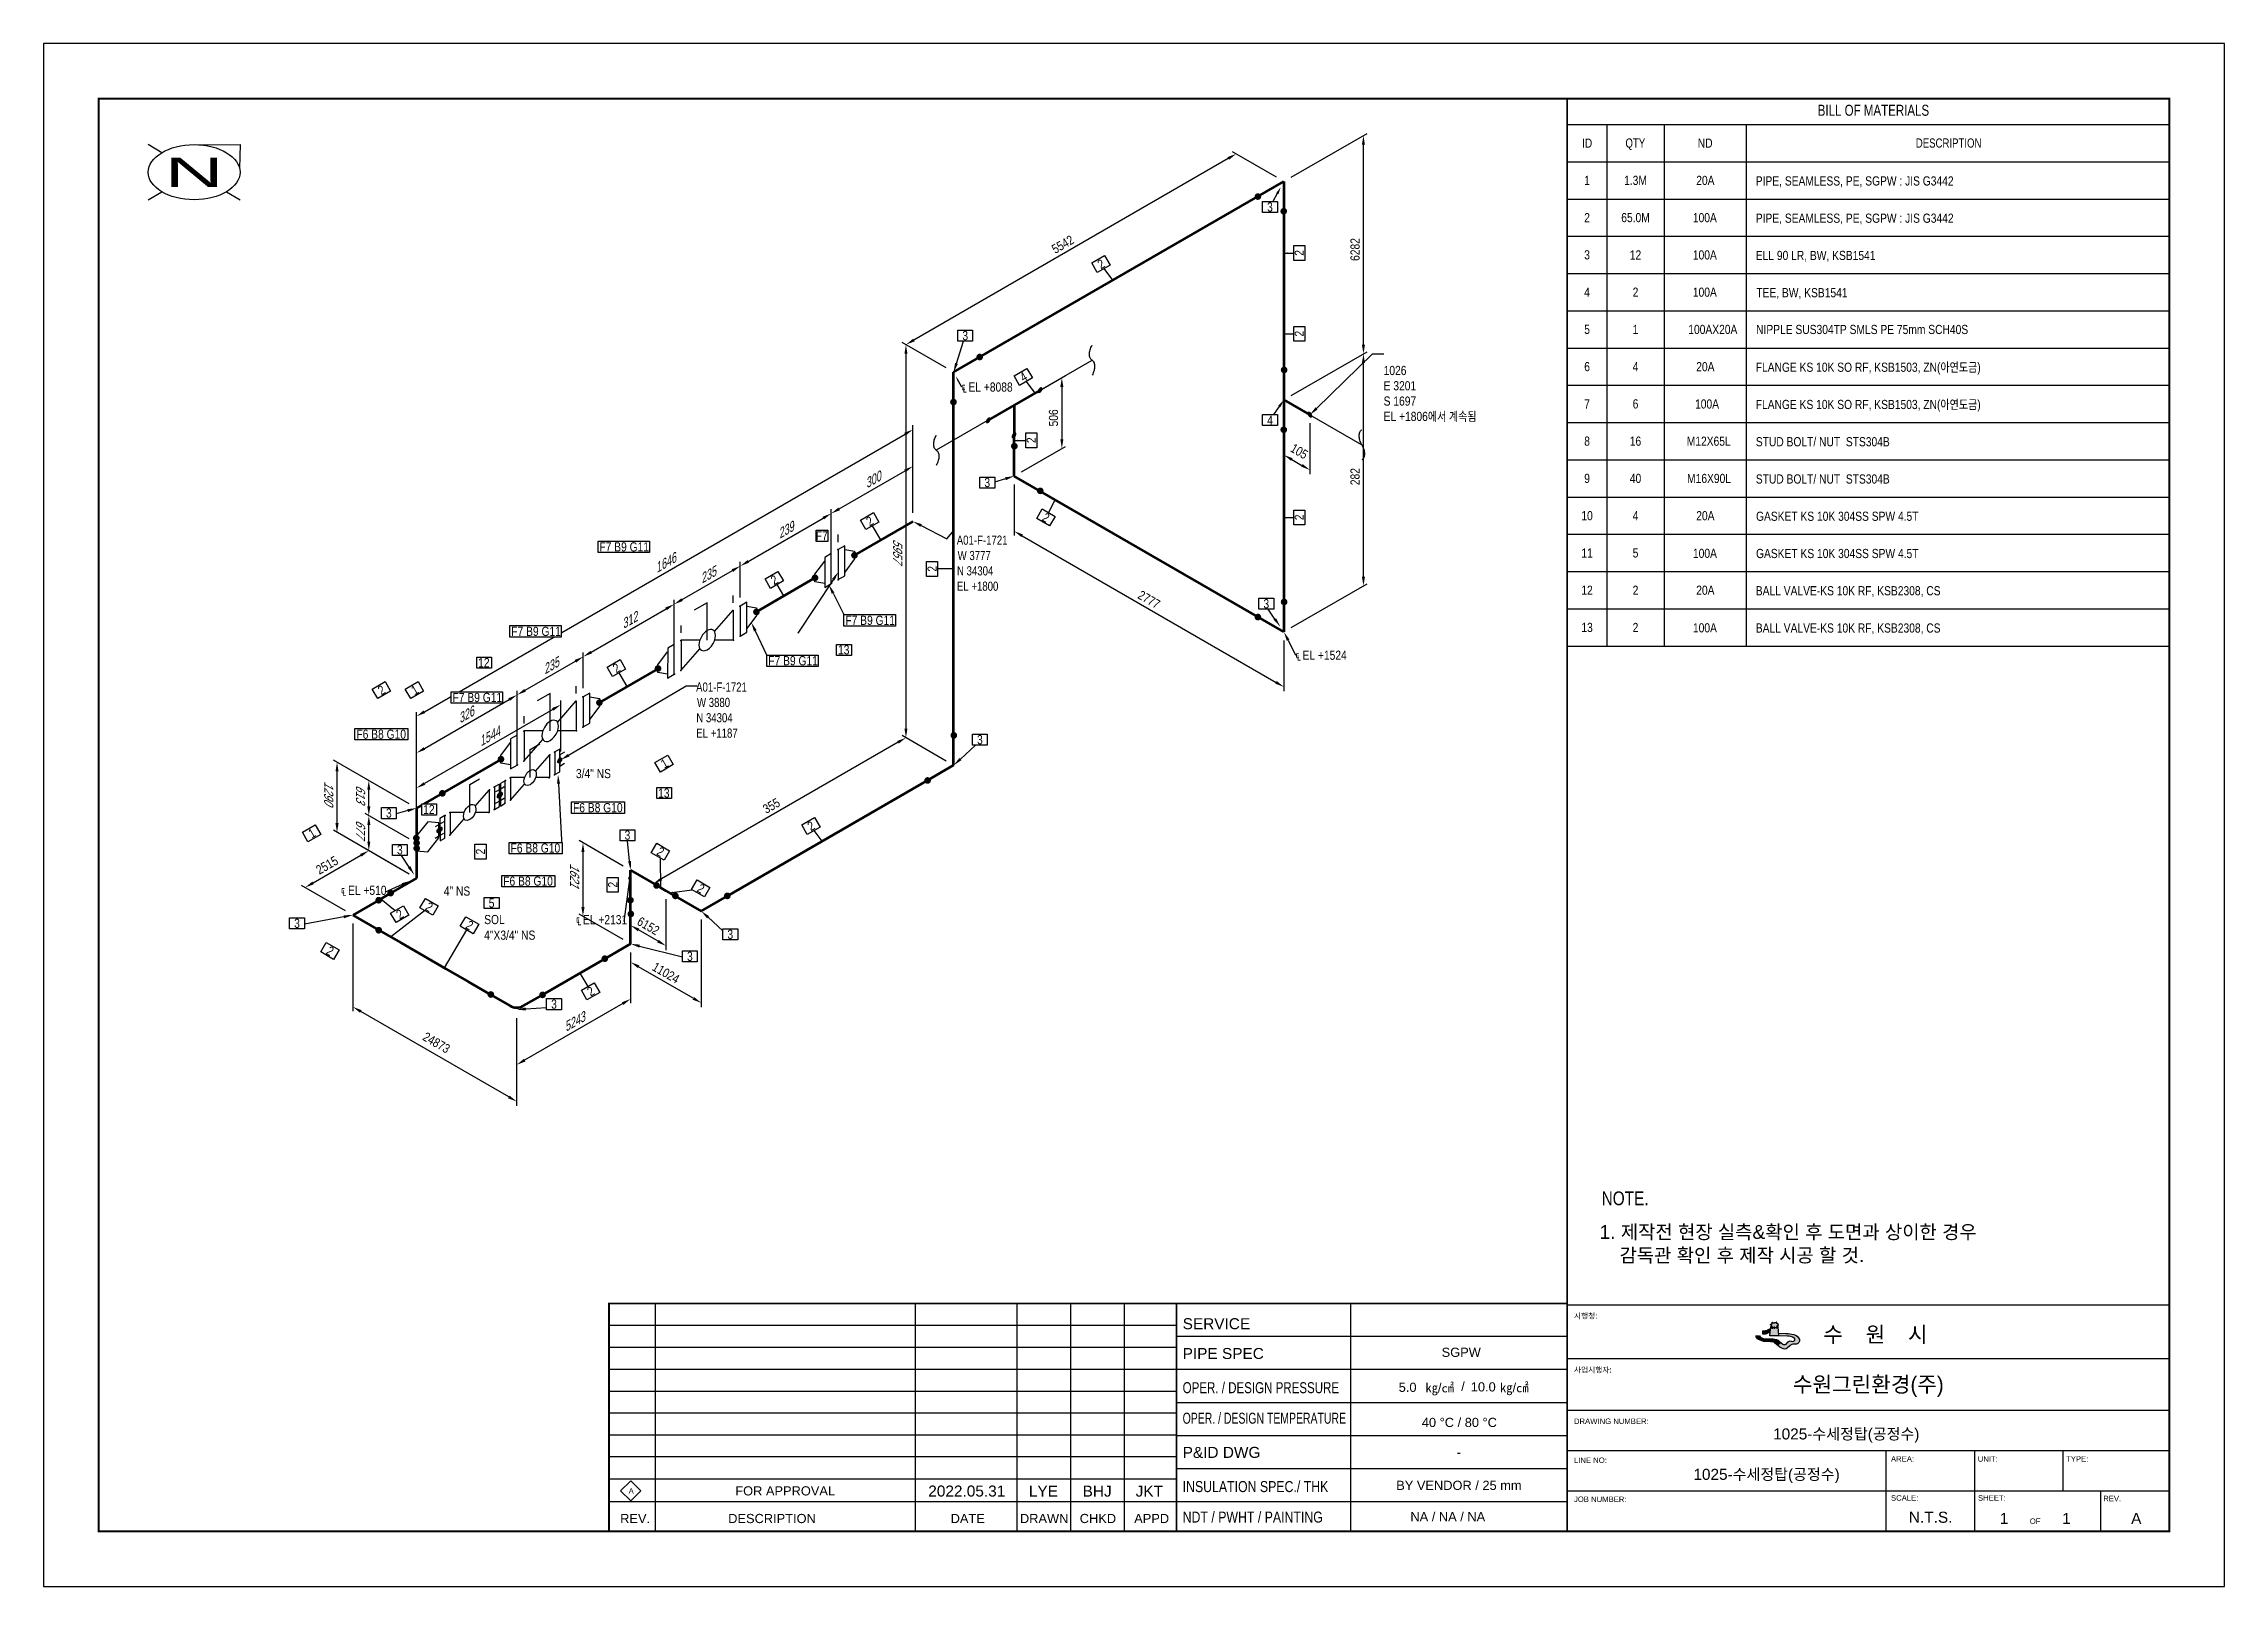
# Model space of a CAD drawing. Header units: millimetres. Extents: x 0 to 594, y 0 to 420.
import ezdxf
from ezdxf import colors
from ezdxf.entities.mleader import LeaderData, LeaderLine
from ezdxf.enums import TextEntityAlignment as Align
from ezdxf.math import Vec2, Vec3

# ---------------------------------------------------------------- set-up
doc = ezdxf.new("R2010")
doc.units = ezdxf.units.MM
doc.header["$LTSCALE"] = 0.25
doc.linetypes.add('DASHED2', pattern=[9.525, 6.35, -3.175])
for name, color, linetype in [('7', 5, 'Continuous'), ('TITLE', 7, 'Continuous'), ('기호', 4, 'Continuous'), ('밸브', 4, 'Continuous'), ('연속', 7, 'DASHED2'), ('용접', 1, 'Continuous'), ('주석', 7, 'Continuous'), ('지시선', 1, 'Continuous'), ('치수', 1, 'Continuous'), ('테이블', 7, 'Continuous')]:
    doc.layers.add(name, color=color, linetype=linetype)
doc.layers.add('파이프', color=3, linetype='Continuous', lineweight=70)
doc.layers.add('파이프 작은 보어', color=30, linetype='Continuous', lineweight=50)
doc.styles.add('AdskIsoAnnotation', font='arial.ttf', dxfattribs={"width": 0.8, "height": 1})
doc.styles.add('AdskIsoMetric', font='arial.ttf', dxfattribs={"width": 0.8, "height": 2.5})
doc.styles.add('AdskIsoMetric-30', font='arial.ttf', dxfattribs={"width": 0.8, "height": 2.5})
doc.styles.add('AdskIsoMetric30', font='arial.ttf', dxfattribs={"width": 0.8, "oblique": 30, "height": 2.5})
doc.styles.add('FF1', font='arial.ttf')
doc.styles.add('MtXpl_', font='')
doc.styles.add('RomanS', font='arial.ttf')
doc.styles.get("Standard").update_dxf_attribs({"font": 'arial.ttf'})
doc.styles.add('굴림', font='')
doc.styles.get('MtXpl_').set_extended_font_data('Gulim')
doc.styles.get('굴림').set_extended_font_data('Gulim')
doc.dimstyles.new('AdskIsoMetric', dxfattribs={"dimtxt": 2.5, "dimasz": 2.5, "dimexe": 1, "dimexo": 2, "dimgap": 0.8, "dimtad": 1, "dimdec": 0, "dimrnd": 1, "dimzin": 0, "dimdsep": 46, "dimtxsty": 'AdskIsoMetric', "dimcen": 0, "dimclrt": 7, "dimadec": 0, "dimazin": 0, "dimtfac": 1, "dimtdec": 0, "dimtmove": 1, "dimatfit": 3, "dimfxl": 0, "dimfrac": 2, "dimtolj": 1, "dimtzin": 0, "dimarcsym": 0})

msp = doc.modelspace()

# ---------------------------------------------------------------- texts
at = {"color": 0, "linetype": 'ByBlock', "lineweight": 40, "width": 2}
msp.add_text('N', height=8, dxfattribs=at).set_placement((41, 385), align=Align.MIDDLE_CENTER)
at = {"color": 7, "linetype": 'ByBlock', "lineweight": -2, "style": 'RomanS'}
for s, height, p in [('SERVICE', 3, (310.25, 70.006)), ('시행청:', 1.5, (416.8367, 72.8857)), ('PIPE SPEC', 3, (310.25, 61.8976)), ('사업시행자:', 1.5, (416.8367, 58.1958)), ('DRAWING NUMBER:', 1.5, (416.8367, 44.1958)), ('P&ID DWG ', 3, (310.25, 34.9726)), ('LINE NO:', 1.5, (416.8367, 33.5792)), ('AREA:', 1.5, (503.1903, 33.9438)), ('UNIT:', 1.5, (526.8116, 33.9438)), ('TYPE:', 1.5, (550.8911, 33.9438)), ('JOB NUMBER:', 1.5, (416.8367, 22.9625)), ('SCALE:', 1.5, (503.1903, 23.3271)), ('SHEET:', 1.5, (526.8904, 23.3271)), ('REV.', 1.5, (560.9975, 23.16)), ('OF', 1.5, (541, 17))]:
    msp.add_text(s, height=height, dxfattribs=at).set_placement(p)
at = {"style": '굴림'}
msp.add_text('수    원    시', height=4.255987, dxfattribs=at).set_placement((484.7572, 66.4683))
at = {"color": 7, "style": 'AdskIsoMetric'}
for s, p in [('SGPW', (380.7931, 62.4761)), ('5.0', (369.103, 52.9462)), ('㎏/㎠', (376.3782, 52.8069)), ('/', (386.1261, 53.2022)), ('10.0', (388.7325, 53.0638)), ('㎏/㎠', (396.6965, 52.8657)), ('40 %%DC / 80 %%DC', (375.399, 43.3833)), ('NA / NA / NA', (372.2839, 17.7298))]:
    msp.add_text(s, height=2.5, dxfattribs=at).set_placement(p)
at = {"color": 7, "linetype": 'ByBlock', "lineweight": -2, "style": 'RomanS'}
for s, width, p in [('OPER. / DESIGN PRESSURE', 0.75, (310.25, 52.5893)), ('OPER. / DESIGN TEMPERATURE', 0.68, (310.25, 44.281)), ('INSULATION SPEC./ THK', 0.8, (310.25, 25.6643)), ('NDT / PWHT / PAINTING', 0.8, (310.25, 17.356))]:
    msp.add_text(s, height=3, dxfattribs=dict(at, width=width)).set_placement(p)
at = {"style": '굴림'}
msp.add_text('수원그린환경(주)', height=4.25599, dxfattribs=at).set_placement((497, 55), align=Align.MIDDLE_CENTER)
at = {"color": 7, "style": 'AdskIsoMetric'}
for s, p in [('-', (385.5, 36.5)), ('FOR APPROVAL', (201.988, 26)), ('BY VENDOR / 25 mm', (385.5, 27.5))]:
    msp.add_text(s, height=2.5, dxfattribs=at).set_placement(p, align=Align.MIDDLE_CENTER)
at = {"color": 7, "linetype": 'ByBlock', "lineweight": -2, "style": 'RomanS'}
for s, p in [('REV.', (161.1158, 17.2245)), ('DESCRIPTION', (198.4012, 17.2245)), ('DATE', (251.7185, 17.2245)), ('DRAWN', (272.5302, 17.2245)), ('CHKD', (287.1697, 17.2245)), ('APPD', (301.8091, 17.2245))]:
    msp.add_text(s, height=2.5, dxfattribs=at).set_placement(p, align=Align.CENTER)
at = {"color": 7, "linetype": 'ByBlock', "lineweight": -2}
msp.add_text('N.T.S.', height=3, dxfattribs=at).set_placement((514, 17.3202), align=Align.CENTER)
at = {"color": 7}
for tag, p in [('1025-수세정탑(공정수)', (491, 40)), ('1025-수세정탑(공정수)', (469.2914, 29)), ('2022.05.31', (251.4515, 24.4518)), ('LYE', (272.32, 24.4243)), ('BHJ', (286.9594, 24.4243)), ('JKT', (301.1751, 24.4243)), ('1', (534, 17)), ('1', (551, 17)), ('A', (570, 17))]:
    msp.add_attdef(tag, text='', height=3, dxfattribs=at).set_placement(p, align=Align.CENTER)
at = {"layer": 'TITLE', "color": 7, "linetype": 'Continuous', "style": 'FF1'}
msp.add_text('A', height=1.4952, dxfattribs=at).set_placement((159.3541, 25.2225))
at = {"layer": '주석', "width": 0.8}
for s, height, style, p in [('A01-F-1721', 2.5, 'MtXpl_', (248.7284, 283.5733)), ('W 3777', 2.5, 'MtXpl_', (248.9659, 279.3964)), ('EL +1800', 2.5, 'MtXpl_', (248.779, 271.0426)), ('N 34304', 2.5, 'MtXpl_', (248.7872, 275.2195)), ('A01-F-1721', 2.5, 'MtXpl_', (177.7284, 243.5733)), ('W 3880', 2.5, 'MtXpl_', (177.9659, 239.3964)), ('N 34304', 2.5, 'MtXpl_', (177.7872, 235.2195)), ('EL +1187', 2.5, 'MtXpl_', (177.779, 231.0426)), ('NOTE.', 3.75, 'AdskIsoAnnotation', (424.3734, 103.7723))]:
    msp.add_text(s, height=height, dxfattribs=dict(at, style=style)).set_placement(p)
at = {"layer": '주석', "style": 'AdskIsoAnnotation'}
for s, p in [('1. 제작전 현장 실측&확인 후 도면과 상이한 경우 ', (423.7796, 94.6083)), ('   감독관 확인 후 제작 시공 할 것.', (424.9028, 88.2681))]:
    msp.add_text(s, height=3.75, dxfattribs=at).set_placement(p)
at = {"layer": '주석', "char_height": 2.5, "attachment_point": 7, "style": 'AdskIsoAnnotation'}
for s, insert in [('{\\Q0;℄ EL +8088}', (250, 325)), ('\\P1026\\PE 3201\\PS 1697\\PEL +1806{\\fGulim|b0|i0|c129|p50;에서 계속됨}', (365, 317)), ('{\\Q0;℄ EL +1524}', (341, 252)), ('{\\Q0;℄ EL +2131}', (145, 180))]:
    msp.add_mtext(s, dxfattribs=dict(at, insert=insert))
at = {"layer": '테이블', "width": 0.8}
for s, height, style, p in [('BILL OF MATERIALS', 3, 'MtXpl_', (483.2302, 400.3642)), ('QTY', 2.5, 'MtXpl_', (430.8626, 391.6891)), ('DESCRIPTION', 2.5, 'MtXpl_', (509.9447, 391.6924)), ('20A', 2.5, 'AdskIsoMetric', (450.1426, 381.5188)), ('PIPE, SEAMLESS, PE, SGPW : JIS G3442', 2.5, 'AdskIsoMetric', (466.3613, 381.3731)), ('100A', 2.5, 'AdskIsoMetric', (449.2211, 371.375)), ('PIPE, SEAMLESS, PE, SGPW : JIS G3442', 2.5, 'AdskIsoMetric', (466.3613, 371.2302)), ('100A', 2.5, 'AdskIsoMetric', (449.2211, 361.2322)), ('ELL 90 LR, BW, KSB1541', 2.5, 'AdskIsoMetric', (466.3558, 361.0874)), ('100A', 2.5, 'AdskIsoMetric', (449.2211, 351.0893)), ('TEE, BW, KSB1541', 2.5, 'AdskIsoMetric', (466.5113, 350.9445)), ('100AX20A', 2.5, 'AdskIsoMetric', (447.9788, 340.9473)), ('NIPPLE SUS304TP SMLS PE 75mm SCH40S', 2.5, 'AdskIsoMetric', (466.4513, 340.9329)), ('20A', 2.5, 'AdskIsoMetric', (450.1426, 330.8045)), ('FLANGE KS 10K SO RF, KSB1503, ZN(아연도금)', 2.5, 'AdskIsoMetric', (466.3476, 330.6588)), ('100A', 2.5, 'AdskIsoMetric', (449.8227, 320.6608)), ('FLANGE KS 10K SO RF, KSB1503, ZN(아연도금)', 2.5, 'AdskIsoMetric', (466.3476, 320.5159)), ('M12X65L', 2.5, 'AdskIsoMetric', (447.5655, 310.5179)), ('STUD BOLT/ NUT  STS304B', 2.5, 'AdskIsoMetric', (466.3722, 310.3722)), ('M16X90L', 2.5, 'AdskIsoMetric', (447.6535, 300.375)), ('STUD BOLT/ NUT  STS304B', 2.5, 'AdskIsoMetric', (466.3722, 300.2294)), ('20A', 2.5, 'AdskIsoMetric', (450.1426, 290.233)), ('GASKET KS 10K 304SS SPW 4.5T', 2.5, 'AdskIsoMetric', (466.4281, 290.0874)), ('100A', 2.5, 'AdskIsoMetric', (449.2505, 279.994)), ('GASKET KS 10K 304SS SPW 4.5T', 2.5, 'AdskIsoMetric', (466.4281, 279.9445)), ('20A', 2.5, 'AdskIsoMetric', (450.1426, 269.9473)), ('BALL VALVE-KS 10K RF, KSB2308, CS', 2.5, 'AdskIsoMetric', (466.3722, 269.8008)), ('100A', 2.5, 'AdskIsoMetric', (449.2505, 259.7083)), ('BALL VALVE-KS 10K RF, KSB2308, CS', 2.5, 'AdskIsoMetric', (466.3722, 259.6579))]:
    msp.add_text(s, height=height, dxfattribs=dict(at, style=style)).set_placement(p)
at = {"layer": '테이블', "char_height": 2.5, "attachment_point": 5, "style": 'AdskIsoMetric'}
for s, insert, width in [('ID', (420.41, 392.9108), 7.820039), ('ND', (452.5737, 392.9108), 19.370384), ('1', (420.41, 382.7679), 7.820039), ('1.3M', (433.6042, 382.7679), 12.568491), ('2', (420.41, 372.625), 7.820039), ('65.0M', (433.6042, 372.625), 12.568491), ('3', (420.41, 362.4822), 7.820039), ('12', (433.6042, 362.4822), 12.568491), ('4', (420.41, 352.3393), 7.820039), ('2', (433.6042, 352.3393), 12.568491), ('5', (420.41, 342.1965), 7.820039), ('1', (433.6042, 342.1965), 12.568491), ('6', (420.41, 332.0536), 7.820039), ('4', (433.6042, 332.0536), 12.568491), ('7', (420.41, 321.9108), 7.820039), ('6', (433.6042, 321.9108), 12.568491), ('8', (420.41, 311.7679), 7.820039), ('16', (433.6042, 311.7679), 12.568491), ('9', (420.41, 301.625), 7.820039), ('40', (433.6042, 301.625), 12.568491), ('10', (420.41, 291.4822), 7.820039), ('4', (433.6042, 291.4822), 12.568491), ('11', (420.41, 281.3393), 7.820039), ('5', (433.6042, 281.3393), 12.568491), ('12', (420.41, 271.1965), 7.820039), ('2', (433.6042, 271.1965), 12.568491), ('13', (420.41, 261.0536), 7.820039), ('2', (433.6042, 261.0536), 12.568491)]:
    msp.add_mtext(s, dxfattribs=dict(at, insert=insert, width=width))

# ---------------------------------------------------------------- blocks, each defined once
blk = doc.blocks.new('플랜지WN-1-IsoLeft')
at = {"color": 0, "linetype": 'ByBlock', "lineweight": -2, "extrusion": (0, 0.816497, 0.57735)}
for p, q in [((0.199, 0.089), (-0.155, -0.115)), ((-0.155, 0.038), (-0.066, 0.089)), ((-0.11, -0.089), (-0.155, 0.038)), ((-0.066, 0.089), (0.155, 0.064)), ((-0.066, -0.166), (0.287, 0.038)), ((0.287, 0.038), (0.199, 0.089)), ((-0.155, -0.115), (-0.066, -0.166))]:
    blk.add_line(p, q, dxfattribs=at)
blk = doc.blocks.new('개스킷-1-IsoLeft')
at = {"color": 0, "linetype": 'ByBlock', "lineweight": -2}
for p in [(0.124, 0.133), (0.221, 0.077), (-0.221, -0.077), (-0.133, -0.128)]:
    blk.add_point(p, dxfattribs=at)
blk = doc.blocks.new('볼 밸브-1-IsoLeft')
at = {"color": 0, "linetype": 'ByBlock', "lineweight": -2, "extrusion": (0, 0.816497, 0.57735)}
for p, q in [((-0.53, 0.102), (-0.177, 0.306)), ((-0.177, 0.306), (-0.05, 0.087)), ((-0.151, 0.029), (-0.53, 0.102)), ((0.05, -0.087), (0.177, -0.306)), ((0.113, -0.065), (0.113, -0.065)), ((0.53, -0.102), (0.151, -0.029)), ((0.177, -0.306), (0.53, -0.102))]:
    blk.add_line(p, q, dxfattribs=at)
at = {"linetype": 'ByBlock'}
for start_param, end_param in [(-0.785398, 2.356194), (2.356194, 5.497787)]:
    blk.add_ellipse((0, 0), major_axis=(-0.159, 0), ratio=0.57735, start_param=start_param, end_param=end_param, dxfattribs=at)
blk = doc.blocks.new('Operator_Lever-1-IsoLeft')
at = {"color": 0, "linetype": 'ByBlock', "lineweight": -2, "extrusion": (0, 0.816497, 0.57735)}
for p, q in [((0, 0), (-0.442, -0.255)), ((-0.442, -0.255), (-0.265, -0.357))]:
    blk.add_line(p, q, dxfattribs=at)
blk = doc.blocks.new('플랜지-2-IsoLeft')
at = {"color": 0, "linetype": 'ByBlock', "lineweight": -2}
blk.add_wipeout([(0.221, 0.077), (0.133, 0.128), (-0.221, -0.077), (-0.133, -0.128)], dxfattribs=at)
at = {"color": 0, "linetype": 'ByBlock', "lineweight": -2, "extrusion": (0, -0.816497, -0.57735)}
for p, q in [((0.133, 0.128), (-0.221, -0.077)), ((-0.133, -0.128), (0.221, 0.077)), ((0.221, 0.077), (0.133, 0.128)), ((-0.221, -0.077), (-0.133, -0.128))]:
    blk.add_line(p, q, dxfattribs=at)
at = {"color": 0, "linetype": 'ByBlock', "lineweight": -2}
blk.add_wipeout([(0.221, 0.077), (0.133, 0.128), (-0.221, -0.077), (-0.133, -0.128)], dxfattribs=at)
at = {"color": 0, "linetype": 'ByBlock', "lineweight": -2, "extrusion": (0, -0.816497, -0.57735)}
for p, q in [((0.133, 0.128), (-0.221, -0.077)), ((-0.133, -0.128), (0.221, 0.077)), ((0.221, 0.077), (0.133, 0.128)), ((-0.221, -0.077), (-0.133, -0.128))]:
    blk.add_line(p, q, dxfattribs=at)
blk = doc.blocks.new('개스킷-2-IsoLeft')
at = {"color": 0, "linetype": 'ByBlock', "lineweight": -2, "extrusion": (0, 0, -1)}
for p in [(0.133, 0.128), (0.221, 0.077), (-0.23, -0.071), (-0.133, -0.128)]:
    blk.add_point(p, dxfattribs=at)
blk = doc.blocks.new('볼 밸브-2-IsoLeft')
at = {"color": 0, "linetype": 'ByBlock', "lineweight": -2, "extrusion": (0, -0.816497, -0.57735)}
for p, q in [((-0.177, 0.306), (-0.53, 0.102)), ((-0.53, 0.102), (-0.151, 0.029)), ((-0.05, 0.087), (-0.177, 0.306)), ((0.177, -0.306), (0.05, -0.087)), ((0.113, -0.065), (0.113, -0.065)), ((0.151, -0.029), (0.53, -0.102)), ((0.53, -0.102), (0.177, -0.306))]:
    blk.add_line(p, q, dxfattribs=at)
at = {"linetype": 'ByBlock', "extrusion": (0, 0, -1)}
for start_param, end_param in [(3.926991, 7.068583), (0.785398, 3.926991)]:
    blk.add_ellipse((0, 0), major_axis=(-0.159, 0), ratio=0.57735, start_param=start_param, end_param=end_param, dxfattribs=at)
blk = doc.blocks.new('Operator_Lever-2-IsoLeft')
at = {"color": 0, "linetype": 'ByBlock', "lineweight": -2, "extrusion": (0, -0.816497, -0.57735)}
for p, q in [((0, 0), (0.442, 0.255)), ((0.442, 0.255), (0.619, 0.153))]:
    blk.add_line(p, q, dxfattribs=at)
blk = doc.blocks.new('분할 표식-2-IsoLeft')
at = {"color": 0, "linetype": 'ByBlock', "lineweight": -2, "extrusion": (0, -0.816497, -0.57735)}
for p, q in [((-0.884, 0.306), (-0.884, 0.306)), ((0, 0), (-0.707, 0.408))]:
    blk.add_line(p, q, dxfattribs=at)
at = {"linetype": 'ByBlock', "extrusion": (0, 0, -1)}
for centre, start_param, end_param in [((-0.888, 0.411), 3.166366, 4.687616), ((-0.526, 0.406), 0.024424, 1.546372)]:
    blk.add_ellipse(centre, major_axis=(-0.181, 0), ratio=0.57735, start_param=start_param, end_param=end_param, dxfattribs=at)
blk = doc.blocks.new('분할 표식-1-IsoRight')
at = {"color": 0, "linetype": 'ByBlock', "lineweight": -2, "extrusion": (0.707107, 0.408248, -0.57735)}
for p, q in [((0, 0), (-0.707, 0.408)), ((-0.707, 0.204), (-0.707, 0.204))]:
    blk.add_line(p, q, dxfattribs=at)
at = {"linetype": 'ByBlock', "extrusion": (0, 0, -1)}
for centre, start_param, end_param in [((-0.614, 0.457), 4.736813, 6.258761), ((-0.8, 0.36), 1.59557, 3.116819)]:
    blk.add_ellipse(centre, major_axis=(-0.091, 0.157), ratio=0.57735, start_param=start_param, end_param=end_param, dxfattribs=at)
blk = doc.blocks.new('*D47')
at = {"layer": 'Defpoints', "color": 0}
for p in [(140.86, 225.01), (101.57, 217.32), (101.57, 202.32)]:
    blk.add_point(p, dxfattribs=at)
at = {"layer": '치수', "color": 0, "lineweight": -2}
for p, q in [((138.69, 238.76), (103.73, 218.57)), ((140.86, 227.32), (140.86, 241.16)), ((101.57, 204.63), (101.57, 218.48))]:
    blk.add_line(p, q, dxfattribs=at)
at = {"layer": '치수', "color": 0}
for points in [[(138.49, 239.12), (138.9, 238.4), (140.86, 240.01)], [(103.53, 218.93), (103.94, 218.21), (101.57, 217.32)]]:
    blk.add_solid(points, dxfattribs=at)
at = {"layer": '치수', "color": 7, "insert": (121.21, 231.28), "char_height": 2.5, "attachment_point": 5, "rotation": 30.00101, "style": 'AdskIsoMetric30'}
blk.add_mtext('\\A1;1544', dxfattribs=at)
blk = doc.blocks.new('*D48')
at = {"layer": 'Defpoints', "color": 0}
for p in [(128.97, 242.69), (128.97, 231.77), (101.57, 211.87)]:
    blk.add_point(p, dxfattribs=at)
at = {"layer": '치수', "color": 0, "lineweight": -2}
for p, q in [((128.97, 234.08), (128.97, 243.84)), ((103.73, 228.12), (126.8, 241.44)), ((101.57, 214.18), (101.57, 228.02))]:
    blk.add_line(p, q, dxfattribs=at)
at = {"layer": '치수', "color": 0}
for points in [[(126.6, 241.8), (127.01, 241.08), (128.97, 242.69)], [(103.53, 228.48), (103.94, 227.76), (101.57, 226.87)]]:
    blk.add_solid(points, dxfattribs=at)
at = {"layer": '치수', "color": 7, "insert": (114.83, 237.14), "char_height": 2.5, "attachment_point": 5, "rotation": 30, "style": 'AdskIsoMetric30'}
blk.add_mtext('\\A1;326', dxfattribs=at)
blk = doc.blocks.new('*D49')
at = {"layer": 'Defpoints', "color": 0}
for p in [(147, 253.1), (147, 242.18), (128.97, 227.69)]:
    blk.add_point(p, dxfattribs=at)
at = {"layer": '치수', "color": 0, "lineweight": -2}
for p, q in [((131.13, 243.94), (144.83, 251.85)), ((147, 244.49), (147, 254.25)), ((128.97, 230), (128.97, 243.84))]:
    blk.add_line(p, q, dxfattribs=at)
at = {"layer": '치수', "color": 0}
for points in [[(144.62, 252.21), (145.04, 251.49), (147, 253.1)], [(130.93, 244.3), (131.34, 243.58), (128.97, 242.69)]]:
    blk.add_solid(points, dxfattribs=at)
at = {"layer": '치수', "color": 7, "insert": (137.98, 250.51), "char_height": 2.5, "attachment_point": 5, "rotation": 30, "style": 'AdskIsoMetric30'}
blk.add_mtext('\\A1;235', dxfattribs=at)
blk = doc.blocks.new('개스킷 해치 표식-1-IsoLeft')
at = {"linetype": 'ByBlock', "lineweight": -2, "extrusion": (0, 0.816497, 0.57735)}
blk.add_line((0, 0), (-0.088, -0.051), dxfattribs=at)
blk = doc.blocks.new('*D50')
at = {"layer": 'Defpoints', "color": 0}
for p in [(171.75, 267.38), (171.75, 256.47), (147, 242.18)]:
    blk.add_point(p, dxfattribs=at)
at = {"layer": '치수', "color": 0, "lineweight": -2}
for p, q in [((171.75, 258.78), (171.75, 268.54)), ((149.16, 254.35), (169.58, 266.13)), ((147, 244.49), (147, 254.25))]:
    blk.add_line(p, q, dxfattribs=at)
at = {"layer": '치수', "color": 0}
for points in [[(169.37, 266.5), (169.79, 265.77), (171.75, 267.38)], [(148.95, 254.71), (149.37, 253.99), (147, 253.1)]]:
    blk.add_solid(points, dxfattribs=at)
at = {"layer": '치수', "color": 7, "insert": (159.37, 262.86), "char_height": 2.5, "attachment_point": 5, "rotation": 30, "style": 'AdskIsoMetric30'}
blk.add_mtext('\\A1;312', dxfattribs=at)
blk = doc.blocks.new('*D51')
at = {"layer": 'Defpoints', "color": 0}
for p in [(189.77, 277.79), (189.77, 266.88), (171.75, 252.38)]:
    blk.add_point(p, dxfattribs=at)
at = {"layer": '치수', "color": 0, "lineweight": -2}
for p, q in [((173.91, 268.63), (187.61, 276.54)), ((189.77, 269.18), (189.77, 278.95)), ((171.75, 254.69), (171.75, 268.54))]:
    blk.add_line(p, q, dxfattribs=at)
at = {"layer": '치수', "color": 0}
for points in [[(187.4, 276.9), (187.82, 276.18), (189.77, 277.79)], [(173.7, 269), (174.12, 268.27), (171.75, 267.38)]]:
    blk.add_solid(points, dxfattribs=at)
at = {"layer": '치수', "color": 7, "insert": (180.76, 275.21), "char_height": 2.5, "attachment_point": 5, "rotation": 30, "style": 'AdskIsoMetric30'}
blk.add_mtext('\\A1;235', dxfattribs=at)
blk = doc.blocks.new('*D52')
at = {"layer": 'Defpoints', "color": 0}
for p in [(214.52, 292.08), (214.52, 281.16), (189.77, 266.88)]:
    blk.add_point(p, dxfattribs=at)
at = {"layer": '치수', "color": 0, "lineweight": -2}
for p, q in [((214.52, 283.47), (214.52, 293.24)), ((191.94, 279.04), (212.36, 290.83)), ((189.77, 269.18), (189.77, 278.95))]:
    blk.add_line(p, q, dxfattribs=at)
at = {"layer": '치수', "color": 0}
for points in [[(212.15, 291.19), (212.56, 290.47), (214.52, 292.08)], [(191.73, 279.4), (192.15, 278.68), (189.77, 277.79)]]:
    blk.add_solid(points, dxfattribs=at)
at = {"layer": '치수', "color": 7, "insert": (201.93, 287.43), "char_height": 2.5, "attachment_point": 5, "rotation": 30, "style": 'AdskIsoMetric30'}
blk.add_mtext('\\A1;239', dxfattribs=at)
blk = doc.blocks.new('*D53')
at = {"layer": 'Defpoints', "color": 0}
for p in [(236.79, 304.94), (236.79, 289.94), (214.52, 277.08)]:
    blk.add_point(p, dxfattribs=at)
at = {"layer": '치수', "color": 0, "lineweight": -2}
for p, q in [((216.69, 293.33), (234.63, 303.69)), ((236.79, 292.25), (236.79, 306.09)), ((214.52, 279.39), (214.52, 293.24))]:
    blk.add_line(p, q, dxfattribs=at)
at = {"layer": '치수', "color": 0}
for points in [[(234.42, 304.05), (234.84, 303.33), (236.79, 304.94)], [(216.48, 293.69), (216.89, 292.97), (214.52, 292.08)]]:
    blk.add_solid(points, dxfattribs=at)
at = {"layer": '치수', "color": 7, "insert": (225.66, 301.13), "char_height": 2.5, "attachment_point": 5, "rotation": 30, "style": 'AdskIsoMetric30'}
blk.add_mtext('\\A1;300', dxfattribs=at)
blk = doc.blocks.new('*D54')
at = {"layer": 'Defpoints', "color": 0}
for p in [(236.79, 314.94), (236.79, 289.94), (101.57, 211.87)]:
    blk.add_point(p, dxfattribs=at)
at = {"layer": '치수', "color": 0, "lineweight": -2}
for p, q in [((236.79, 292.25), (236.79, 316.09)), ((103.73, 238.12), (234.63, 313.69)), ((101.57, 214.18), (101.57, 238.02))]:
    blk.add_line(p, q, dxfattribs=at)
at = {"layer": '치수', "color": 0}
for points in [[(234.42, 314.05), (234.84, 313.33), (236.79, 314.94)], [(103.53, 238.48), (103.94, 237.76), (101.57, 236.87)]]:
    blk.add_solid(points, dxfattribs=at)
at = {"layer": '치수', "color": 7, "insert": (169.18, 278.52), "char_height": 2.5, "attachment_point": 5, "rotation": 30, "style": 'AdskIsoMetric30'}
blk.add_mtext('\\A1;1646', dxfattribs=at)
blk = doc.blocks.new('*D55')
at = {"layer": 'Defpoints', "color": 0}
for p in [(88.58, 209.82), (101.57, 202.32), (101.57, 192.78)]:
    blk.add_point(p, dxfattribs=at)
at = {"layer": '치수', "color": 0, "lineweight": -2}
for p, q in [((99.57, 203.48), (87.58, 210.4)), ((88.58, 202.78), (88.58, 207.32)), ((99.57, 193.93), (87.58, 200.85))]:
    blk.add_line(p, q, dxfattribs=at)
at = {"layer": '치수', "color": 0}
for points in [[(88.16, 207.32), (89, 207.32), (88.58, 209.82)], [(88.16, 202.78), (89, 202.78), (88.58, 200.28)]]:
    blk.add_solid(points, dxfattribs=at)
at = {"layer": '치수', "color": 7, "insert": (86.31, 206.36), "char_height": 2.5, "attachment_point": 5, "rotation": 270, "style": 'AdskIsoMetric30'}
blk.add_mtext('\\A1;677', dxfattribs=at)
blk = doc.blocks.new('*D56')
at = {"layer": 'Defpoints', "color": 0}
for p in [(88.58, 219.37), (101.57, 211.87), (101.57, 202.32)]:
    blk.add_point(p, dxfattribs=at)
at = {"layer": '치수', "color": 0, "lineweight": -2}
for p, q in [((99.57, 213.02), (87.58, 219.95)), ((88.58, 212.32), (88.58, 216.87)), ((99.57, 203.48), (87.58, 210.4))]:
    blk.add_line(p, q, dxfattribs=at)
at = {"layer": '치수', "color": 0}
for points in [[(88.16, 216.87), (89, 216.87), (88.58, 219.37)], [(88.16, 212.32), (89, 212.32), (88.58, 209.82)]]:
    blk.add_solid(points, dxfattribs=at)
at = {"layer": '치수', "color": 7, "insert": (86.31, 215.9), "char_height": 2.5, "attachment_point": 5, "rotation": 270, "style": 'AdskIsoMetric30'}
blk.add_mtext('\\A1;613', dxfattribs=at)
blk = doc.blocks.new('*D57')
at = {"layer": 'Defpoints', "color": 0}
for p in [(79.92, 224.37), (101.57, 211.87), (101.57, 192.78)]:
    blk.add_point(p, dxfattribs=at)
at = {"layer": '치수', "color": 0, "lineweight": -2}
for p, q in [((99.57, 213.02), (78.92, 224.95)), ((79.92, 207.78), (79.92, 221.87)), ((99.57, 193.93), (78.92, 205.85))]:
    blk.add_line(p, q, dxfattribs=at)
at = {"layer": '치수', "color": 0}
for points in [[(79.5, 221.87), (80.34, 221.87), (79.92, 224.37)], [(79.5, 207.78), (80.34, 207.78), (79.92, 205.28)]]:
    blk.add_solid(points, dxfattribs=at)
at = {"layer": '치수', "color": 7, "insert": (77.65, 216.13), "char_height": 2.5, "attachment_point": 5, "rotation": 270, "style": 'AdskIsoMetric30'}
blk.add_mtext('\\A1;1290', dxfattribs=at)
blk = doc.blocks.new('*D58')
at = {"layer": 'Defpoints', "color": 0}
for p in [(88.58, 200.28), (101.57, 192.78), (84.23, 182.77)]:
    blk.add_point(p, dxfattribs=at)
at = {"layer": '치수', "color": 0, "lineweight": -2}
for p, q in [((73.4, 191.52), (86.41, 199.03)), ((99.57, 193.93), (87.58, 200.85)), ((82.23, 183.92), (70.24, 190.84))]:
    blk.add_line(p, q, dxfattribs=at)
at = {"layer": '치수', "color": 0}
for points in [[(86.21, 199.39), (86.62, 198.67), (88.58, 200.28)], [(73.2, 191.88), (73.61, 191.15), (71.24, 190.27)]]:
    blk.add_solid(points, dxfattribs=at)
at = {"layer": '치수', "color": 7, "insert": (77.2, 196.33), "char_height": 2.5, "attachment_point": 5, "rotation": 30, "style": 'AdskIsoMetric-30'}
blk.add_mtext('\\A1;2515', dxfattribs=at)
blk = doc.blocks.new('*D59')
at = {"layer": 'Defpoints', "color": 0}
for p in [(84.23, 182.77), (84.23, 157.77), (128.85, 157)]:
    blk.add_point(p, dxfattribs=at)
at = {"layer": '치수', "color": 0, "lineweight": -2}
for p, q in [((84.23, 180.46), (84.23, 156.61)), ((126.69, 133.25), (86.39, 156.52)), ((128.85, 154.69), (128.85, 130.85))]:
    blk.add_line(p, q, dxfattribs=at)
at = {"layer": '치수', "color": 0}
for points in [[(86.6, 156.88), (86.19, 156.15), (84.23, 157.77)], [(126.9, 133.61), (126.48, 132.89), (128.85, 132)]]:
    blk.add_solid(points, dxfattribs=at)
at = {"layer": '치수', "color": 7, "insert": (107, 148), "char_height": 2.5, "attachment_point": 5, "rotation": 329.99823, "style": 'AdskIsoMetric-30'}
blk.add_mtext('\\A1;24873', dxfattribs=at)
blk = doc.blocks.new('*D60')
at = {"layer": 'Defpoints', "color": 0}
for p in [(159.9, 174.92), (128.85, 157), (128.85, 142)]:
    blk.add_point(p, dxfattribs=at)
at = {"layer": '치수', "color": 0, "lineweight": -2}
for p, q in [((159.9, 172.61), (159.9, 158.77)), ((128.85, 154.69), (128.85, 140.85)), ((157.73, 158.67), (131.02, 143.25))]:
    blk.add_line(p, q, dxfattribs=at)
at = {"layer": '치수', "color": 0}
for points in [[(157.53, 159.03), (157.94, 158.31), (159.9, 159.92)], [(130.81, 143.61), (131.23, 142.89), (128.85, 142)]]:
    blk.add_solid(points, dxfattribs=at)
at = {"layer": '치수', "color": 7, "insert": (144.38, 153.58), "char_height": 2.5, "attachment_point": 5, "rotation": 29.99952, "style": 'AdskIsoMetric30'}
blk.add_mtext('\\A1;5243', dxfattribs=at)
blk = doc.blocks.new('*D61')
at = {"layer": 'Defpoints', "color": 0}
for p in [(159.9, 194.95), (146.91, 182.42), (159.9, 174.92)]:
    blk.add_point(p, dxfattribs=at)
at = {"layer": '치수', "color": 0, "lineweight": -2}
for p, q in [((157.9, 196.1), (145.91, 203.02)), ((146.91, 199.95), (146.91, 184.92)), ((157.9, 176.08), (145.91, 183))]:
    blk.add_line(p, q, dxfattribs=at)
at = {"layer": '치수', "color": 0}
for points in [[(146.49, 199.95), (147.33, 199.95), (146.91, 202.45)], [(146.49, 184.92), (147.33, 184.92), (146.91, 182.42)]]:
    blk.add_solid(points, dxfattribs=at)
at = {"layer": '치수', "color": 7, "insert": (144.64, 193.74), "char_height": 2.5, "attachment_point": 5, "rotation": 270, "style": 'AdskIsoMetric30'}
blk.add_mtext('\\A1;1621', dxfattribs=at)
blk = doc.blocks.new('*D62')
at = {"layer": 'Defpoints', "color": 0}
for p in [(159.9, 194.95), (169.51, 189.4), (159.9, 179.95)]:
    blk.add_point(p, dxfattribs=at)
at = {"layer": '치수', "color": 0, "lineweight": -2}
for p, q in [((169.51, 187.09), (169.51, 173.24)), ((167.35, 175.65), (162.06, 178.7))]:
    blk.add_line(p, q, dxfattribs=at)
at = {"layer": '치수', "color": 0}
for points in [[(162.27, 179.06), (161.86, 178.33), (159.9, 179.95)], [(167.56, 176.01), (167.14, 175.28), (169.51, 174.4)]]:
    blk.add_solid(points, dxfattribs=at)
at = {"layer": '치수', "color": 7, "insert": (164.71, 179.79), "char_height": 2.5, "attachment_point": 5, "rotation": 330, "style": 'AdskIsoMetric-30'}
blk.add_mtext('\\A1;6152', dxfattribs=at)
blk = doc.blocks.new('*D63')
at = {"layer": 'Defpoints', "color": 0}
for p in [(159.9, 194.95), (179.13, 183.85), (159.9, 169.95)]:
    blk.add_point(p, dxfattribs=at)
at = {"layer": '치수', "color": 0, "lineweight": -2}
for p, q in [((179.13, 181.54), (179.13, 157.69)), ((176.96, 160.1), (162.06, 168.7))]:
    blk.add_line(p, q, dxfattribs=at)
at = {"layer": '치수', "color": 0}
for points in [[(162.27, 169.06), (161.86, 168.33), (159.9, 169.95)], [(177.17, 160.46), (176.75, 159.73), (179.13, 158.85)]]:
    blk.add_solid(points, dxfattribs=at)
at = {"layer": '치수', "color": 7, "insert": (169.51, 167.01), "char_height": 2.5, "attachment_point": 5, "rotation": 330, "style": 'AdskIsoMetric-30'}
blk.add_mtext('\\A1;11024', dxfattribs=at)
blk = doc.blocks.new('*D64')
at = {"layer": 'Defpoints', "color": 0}
for p in [(247.87, 223.54), (166.14, 191.35), (179.13, 183.85)]:
    blk.add_point(p, dxfattribs=at)
at = {"layer": '치수', "color": 0, "lineweight": -2}
for p, q in [((232.72, 229.79), (168.3, 192.6)), ((245.87, 224.69), (233.88, 231.61))]:
    blk.add_line(p, q, dxfattribs=at)
at = {"layer": '치수', "color": 0}
for points in [[(232.51, 230.15), (232.93, 229.43), (234.88, 231.04)], [(168.09, 192.96), (168.51, 192.23), (166.14, 191.35)]]:
    blk.add_solid(points, dxfattribs=at)
at = {"layer": '치수', "color": 7, "insert": (198.24, 212.5), "char_height": 2.5, "attachment_point": 5, "rotation": 30, "style": 'AdskIsoMetric-30'}
blk.add_mtext('\\A1;355', dxfattribs=at)
blk = doc.blocks.new('*D65')
at = {"layer": 'Defpoints', "color": 0}
for p in [(247.87, 330.56), (234.88, 231.04), (247.87, 223.54)]:
    blk.add_point(p, dxfattribs=at)
at = {"layer": '치수', "color": 0, "lineweight": -2}
for p, q in [((245.87, 331.71), (233.88, 338.64)), ((234.88, 335.56), (234.88, 233.54)), ((245.87, 224.69), (233.88, 231.61))]:
    blk.add_line(p, q, dxfattribs=at)
at = {"layer": '치수', "color": 0}
for points in [[(234.47, 335.56), (235.3, 335.56), (234.88, 338.06)], [(234.47, 233.54), (235.3, 233.54), (234.88, 231.04)]]:
    blk.add_solid(points, dxfattribs=at)
at = {"layer": '치수', "color": 7, "insert": (232.62, 282.05), "char_height": 2.5, "attachment_point": 5, "rotation": 270, "style": 'AdskIsoMetric30'}
blk.add_mtext('\\A1;5957', dxfattribs=at)
blk = doc.blocks.new('*D66')
at = {"layer": 'Defpoints', "color": 0}
for p in [(337.84, 382.5), (234.88, 338.06), (247.87, 330.56)]:
    blk.add_point(p, dxfattribs=at)
at = {"layer": '치수', "color": 0, "lineweight": -2}
for p, q in [((322.68, 388.75), (237.05, 339.31)), ((335.84, 383.65), (323.85, 390.58)), ((245.87, 331.71), (233.88, 338.64))]:
    blk.add_line(p, q, dxfattribs=at)
at = {"layer": '치수', "color": 0}
for points in [[(322.48, 389.11), (322.89, 388.39), (324.85, 390)], [(236.84, 339.67), (237.26, 338.95), (234.88, 338.06)]]:
    blk.add_solid(points, dxfattribs=at)
at = {"layer": '치수', "color": 7, "insert": (277.6, 365.34), "char_height": 2.5, "attachment_point": 5, "rotation": 30.00007, "style": 'AdskIsoMetric-30'}
blk.add_mtext('\\A1;5542', dxfattribs=at)
blk = doc.blocks.new('*D67')
at = {"layer": 'Defpoints', "color": 0}
for p in [(359.49, 335.52), (337.84, 323.02), (337.84, 259.86)]:
    blk.add_point(p, dxfattribs=at)
at = {"layer": '치수', "color": 0, "lineweight": -2}
for p, q in [((339.84, 324.18), (360.49, 336.1)), ((359.49, 274.86), (359.49, 333.02)), ((339.84, 261.01), (360.49, 272.93))]:
    blk.add_line(p, q, dxfattribs=at)
at = {"layer": '치수', "color": 0}
for points in [[(359.07, 333.02), (359.91, 333.02), (359.49, 335.52)], [(359.07, 274.86), (359.91, 274.86), (359.49, 272.36)]]:
    blk.add_solid(points, dxfattribs=at)
at = {"layer": '치수', "color": 7, "insert": (357.22, 302.12), "char_height": 2.5, "attachment_point": 5, "rotation": 90, "style": 'AdskIsoMetric-30'}
blk.add_mtext('\\A1;282', dxfattribs=at)
blk = doc.blocks.new('*D68')
at = {"layer": 'Defpoints', "color": 0}
for p in [(359.49, 395), (337.84, 382.5), (337.84, 323.02)]:
    blk.add_point(p, dxfattribs=at)
at = {"layer": '치수', "color": 0, "lineweight": -2}
for p, q in [((339.84, 383.65), (360.49, 395.58)), ((359.49, 338.02), (359.49, 392.5)), ((339.84, 324.18), (360.49, 336.1))]:
    blk.add_line(p, q, dxfattribs=at)
at = {"layer": '치수', "color": 0}
for points in [[(359.07, 392.5), (359.91, 392.5), (359.49, 395)], [(359.07, 338.02), (359.91, 338.02), (359.49, 335.52)]]:
    blk.add_solid(points, dxfattribs=at)
at = {"layer": '치수', "color": 7, "insert": (357.22, 363.95), "char_height": 2.5, "attachment_point": 5, "rotation": 90, "style": 'AdskIsoMetric-30'}
blk.add_mtext('\\A1;6282', dxfattribs=at)
blk = doc.blocks.new('*D69')
at = {"layer": 'Defpoints', "color": 0}
for p in [(264.36, 302.28), (337.84, 259.86), (337.84, 244.86)]:
    blk.add_point(p, dxfattribs=at)
at = {"layer": '치수', "color": 0, "lineweight": -2}
for p, q in [((264.36, 299.97), (264.36, 286.13)), ((266.53, 286.03), (335.68, 246.11)), ((337.84, 257.55), (337.84, 243.7))]:
    blk.add_line(p, q, dxfattribs=at)
at = {"layer": '치수', "color": 0}
for points in [[(266.73, 286.39), (266.32, 285.67), (264.36, 287.28)], [(335.88, 246.47), (335.47, 245.75), (337.84, 244.86)]]:
    blk.add_solid(points, dxfattribs=at)
at = {"layer": '치수', "color": 7, "insert": (301.1, 268.66), "char_height": 2.5, "attachment_point": 5, "rotation": 330, "style": 'AdskIsoMetric-30'}
blk.add_mtext('\\A1;2777', dxfattribs=at)
blk = doc.blocks.new('*D70')
at = {"layer": 'Defpoints', "color": 0}
for p in [(264.36, 321.55), (277.35, 309.78), (264.36, 302.28)]:
    blk.add_point(p, dxfattribs=at)
at = {"layer": '치수', "color": 0, "lineweight": -2}
for p, q in [((266.36, 322.7), (278.35, 329.63)), ((277.35, 326.55), (277.35, 312.28)), ((266.36, 303.44), (278.35, 310.36))]:
    blk.add_line(p, q, dxfattribs=at)
at = {"layer": '치수', "color": 0}
for points in [[(276.93, 326.55), (277.77, 326.55), (277.35, 329.05)], [(276.93, 312.28), (277.77, 312.28), (277.35, 309.78)]]:
    blk.add_solid(points, dxfattribs=at)
at = {"layer": '치수', "color": 7, "insert": (275.08, 318.11), "char_height": 2.5, "attachment_point": 5, "rotation": 90, "style": 'AdskIsoMetric-30'}
blk.add_mtext('\\A1;506', dxfattribs=at)
blk = doc.blocks.new('*D71')
at = {"layer": 'Defpoints', "color": 0}
for p in [(337.84, 323.02), (344.91, 318.94), (344.91, 303.94)]:
    blk.add_point(p, dxfattribs=at)
at = {"layer": '치수', "color": 0, "lineweight": -2}
for p, q in [((344.91, 316.63), (344.91, 302.78)), ((340.01, 306.77), (342.75, 305.19))]:
    blk.add_line(p, q, dxfattribs=at)
at = {"layer": '치수', "color": 0}
for points in [[(340.21, 307.13), (339.8, 306.41), (337.84, 308.02)], [(342.95, 305.55), (342.54, 304.83), (344.91, 303.94)]]:
    blk.add_solid(points, dxfattribs=at)
at = {"layer": '치수', "color": 7, "insert": (342, 309), "char_height": 2.5, "attachment_point": 5, "rotation": 330, "style": 'AdskIsoMetric-30'}
blk.add_mtext('\\A1;105', dxfattribs=at)
blk = doc.blocks.new('티-1-Iso2DSkew90')
at = {"color": 0, "linetype": 'ByBlock', "lineweight": -2, "extrusion": (0.707107, -0.408248, 0.57735)}
for p, q in [((0, 0), (-7.07, -4.08)), ((7.07, 4.08), (0, 0)), ((0, 0), (0, -8.16))]:
    blk.add_line(p, q, dxfattribs=at)
blk = doc.blocks.new('엘보우-1-IsoLeft')
at = {"color": 0, "linetype": 'ByBlock', "lineweight": -2, "extrusion": (0, 0.816497, 0.57735)}
for p, q in [((-0.088, -0.051), (-0.354, -0.204)), ((0.354, -0.204), (0.088, -0.051))]:
    blk.add_line(p, q, dxfattribs=at)
at = {"linetype": 'ByBlock'}
blk.add_ellipse((0, -0.102), major_axis=(-0.125, 0), ratio=0.57735, start_param=-2.356194, end_param=-0.785398, dxfattribs=at)
blk = doc.blocks.new('엘보우-1-Iso2DSkew90')
at = {"color": 0, "linetype": 'ByBlock', "lineweight": -2, "extrusion": (0, 0.816497, 0.57735)}
for p, q in [((7.07, 4.08), (0, 0)), ((0, 0), (7.07, -4.08)), ((0, 0), (0, 0))]:
    blk.add_line(p, q, dxfattribs=at)
blk = doc.blocks.new('엘보우-1-Iso2DSkew180')
at = {"color": 0, "linetype": 'ByBlock', "lineweight": -2, "extrusion": (-0.707107, 0.408248, -0.57735)}
for p, q in [((0, 8.16), (0, 0)), ((0, 0), (-7.07, -4.08)), ((0, 0), (0, 0))]:
    blk.add_line(p, q, dxfattribs=at)
blk = doc.blocks.new('Olet1-1-Iso2DSkew180')
at = {"color": 0, "linetype": 'ByBlock', "lineweight": -2, "extrusion": (0.707122, -0.40824, 0.577338)}
for p, q in [((3.06, 5.85), (0, 2.04)), ((0, 2.04), (0, -2.04)), ((6.12, 5.58), (3.06, 5.85)), ((3.06, -2.31), (6.12, 1.49)), ((6.12, 1.49), (6.12, 5.58)), ((0, -2.04), (3.06, -2.31))]:
    blk.add_line(p, q, dxfattribs=at)
blk = doc.blocks.new('엘보우-2-Iso2DSkew90')
at = {"color": 0, "linetype": 'ByBlock', "lineweight": -2, "extrusion": (0.707107, -0.408248, 0.57735)}
for p, q in [((7.07, 4.08), (0, 0)), ((0, 0), (0, -8.16)), ((0, 0), (0, 0))]:
    blk.add_line(p, q, dxfattribs=at)
blk = doc.blocks.new('엘보우-3-Iso2DSkew90')
at = {"color": 0, "linetype": 'ByBlock', "lineweight": -2, "extrusion": (0.707107, -0.408248, 0.57735)}
for p, q in [((0, 0), (0, 8.16)), ((0, 0), (0, 0)), ((-7.07, -4.08), (0, 0))]:
    blk.add_line(p, q, dxfattribs=at)
blk = doc.blocks.new('엘보우-1-Iso2DSkew0')
at = {"color": 0, "linetype": 'ByBlock', "lineweight": -2, "extrusion": (0.707107, 0.408248, -0.57735)}
for p, q in [((0, 0), (7.07, -4.08)), ((0, 0), (0, 0)), ((0, -8.16), (0, 0))]:
    blk.add_line(p, q, dxfattribs=at)
blk = doc.blocks.new('엘보우-4-Iso2DSkew90')
at = {"color": 0, "linetype": 'ByBlock', "lineweight": -2, "extrusion": (0, 0.816497, 0.57735)}
for p, q in [((-7.07, 4.08), (0, 0)), ((0, 0), (7.07, 4.08)), ((0, 0), (0, 0))]:
    blk.add_line(p, q, dxfattribs=at)
blk = doc.blocks.new('엘보우-5-Iso2DSkew90')
at = {"color": 0, "linetype": 'ByBlock', "lineweight": -2, "extrusion": (0.707107, -0.408248, 0.57735)}
for p, q in [((0, 0), (0, 8.16)), ((0, 0), (0, 0)), ((-7.07, -4.08), (0, 0))]:
    blk.add_line(p, q, dxfattribs=at)
blk = doc.blocks.new('엘보우-2-Iso2DSkew0')
at = {"color": 0, "linetype": 'ByBlock', "lineweight": -2, "extrusion": (-0.707107, 0.408248, -0.57735)}
for p, q in [((0, 0), (7.07, 4.08)), ((0, 0), (0, 0)), ((0, -8.16), (0, 0))]:
    blk.add_line(p, q, dxfattribs=at)
blk = doc.blocks.new('엘보우-6-Iso2DSkew90')
at = {"color": 0, "linetype": 'ByBlock', "lineweight": -2, "extrusion": (-0.707107, 0.408248, -0.57735)}
for p, q in [((-7.07, -4.08), (0, 0)), ((0, 0), (0, -8.16)), ((0, 0), (0, 0))]:
    blk.add_line(p, q, dxfattribs=at)
blk = doc.blocks.new('엘보우-2-Iso2DSkew180')
at = {"color": 0, "linetype": 'ByBlock', "lineweight": -2, "extrusion": (0.707107, 0.408248, -0.57735)}
for p, q in [((0, 8.16), (0, 0)), ((0, 0), (-7.07, 4.08)), ((0, 0), (0, 0))]:
    blk.add_line(p, q, dxfattribs=at)
blk = doc.blocks.new('엘보우-7-Iso2DSkew90')
at = {"color": 0, "linetype": 'ByBlock', "lineweight": -2, "extrusion": (0.707107, 0.408248, -0.57735)}
for p, q in [((0, 0), (0, 8.16)), ((0, 0), (0, 0)), ((7.07, -4.08), (0, 0))]:
    blk.add_line(p, q, dxfattribs=at)
blk = doc.blocks.new('티-1-Iso2DSkew180')
at = {"color": 0, "linetype": 'ByBlock', "lineweight": -2, "extrusion": (-0.707107, -0.408248, 0.57735)}
for p, q in [((0, 8.16), (0, 0)), ((0, 0), (7.07, -4.08)), ((0, 0), (0, -8.16))]:
    blk.add_line(p, q, dxfattribs=at)
blk = doc.blocks.new('Buttweld-2-IsoRight')
blk.add_hatch(color=256).paths.add_polyline_path([(-0.031, 0.02), (-0.031, 0.013), (-0.029, 0.006), (-0.027, -0.001), (-0.024, -0.008), (-0.02, -0.015), (-0.015, -0.021), (-0.01, -0.027), (-0.005, -0.032), (0.001, -0.035), (0.006, -0.038), (0.012, -0.039), (0.017, -0.04), (0.021, -0.039), (0.025, -0.036), (0.029, -0.033), (0.031, -0.028), (0.032, -0.023), (0.033, -0.017), (0.032, -0.01), (0.031, -0.003), (0.029, 0.004), (0.025, 0.011), (0.021, 0.018), (0.017, 0.024), (0.012, 0.03), (0.006, 0.035), (0.001, 0.039), (-0.005, 0.041), (-0.01, 0.043), (-0.015, 0.043), (-0.02, 0.042), (-0.024, 0.04), (-0.027, 0.036), (-0.029, 0.032), (-0.031, 0.026)], is_closed=False, flags=0)
blk = doc.blocks.new('Buttweld-2-IsoLeft')
blk.add_hatch(color=256).paths.add_polyline_path([(-0.033, 0.017), (-0.027, 0.02), (-0.02, 0.022), (-0.013, 0.024), (-0.005, 0.024), (0.003, 0.024), (0.011, 0.024), (0.018, 0.022), (0.025, 0.02), (0.031, 0.017), (0.036, 0.013), (0.04, 0.009), (0.043, 0.005), (0.044, 0.001), (0.044, -0.004), (0.043, -0.008), (0.04, -0.013), (0.036, -0.017), (0.031, -0.02), (0.025, -0.023), (0.018, -0.025), (0.011, -0.027), (0.003, -0.028), (-0.005, -0.028), (-0.013, -0.027), (-0.02, -0.025), (-0.027, -0.023), (-0.033, -0.02), (-0.038, -0.017), (-0.042, -0.013), (-0.045, -0.008), (-0.046, -0.004), (-0.046, 0.001), (-0.045, 0.005), (-0.042, 0.009), (-0.038, 0.013)], is_closed=False, flags=0)
blk = doc.blocks.new('Weld-1-IsoRight')
blk.add_hatch(color=256).paths.add_polyline_path([(-0.031, 0.016), (-0.031, 0.022), (-0.029, 0.027), (-0.027, 0.032), (-0.024, 0.035), (-0.02, 0.038), (-0.015, 0.039), (-0.01, 0.038), (-0.005, 0.037), (0.001, 0.034), (0.006, 0.031), (0.012, 0.026), (0.017, 0.02), (0.021, 0.014), (0.025, 0.007), (0.029, 0), (0.031, -0.007), (0.032, -0.014), (0.033, -0.021), (0.032, -0.027), (0.031, -0.033), (0.029, -0.037), (0.025, -0.041), (0.021, -0.043), (0.017, -0.044), (0.012, -0.044), (0.006, -0.042), (0.001, -0.04), (-0.005, -0.036), (-0.01, -0.031), (-0.015, -0.025), (-0.02, -0.019), (-0.024, -0.012), (-0.027, -0.005), (-0.029, 0.002), (-0.031, 0.009)], is_closed=False, flags=0)
blk = doc.blocks.new('Buttweld')
at = {"lineweight": -2}
blk.add_hatch(color=0, dxfattribs=at).paths.add_polyline_path([(0.044, -0.003), (0.043, 0.005), (0.041, 0.013), (0.038, 0.02), (0.033, 0.026), (0.028, 0.032), (0.021, 0.037), (0.014, 0.04), (0.007, 0.042), (-0.001, 0.043), (-0.009, 0.042), (-0.017, 0.04), (-0.024, 0.037), (-0.03, 0.032), (-0.036, 0.026), (-0.04, 0.02), (-0.044, 0.013), (-0.046, 0.005), (-0.047, -0.003), (-0.046, -0.01), (-0.044, -0.018), (-0.04, -0.025), (-0.036, -0.032), (-0.03, -0.037), (-0.024, -0.042), (-0.017, -0.045), (-0.009, -0.047), (-0.001, -0.048), (0.007, -0.047), (0.014, -0.045), (0.021, -0.042), (0.028, -0.037), (0.033, -0.032), (0.038, -0.025), (0.041, -0.018), (0.043, -0.01)], is_closed=False, flags=0)
blk = doc.blocks.new('SocketWeld-2-IsoLeft')
blk.add_hatch(color=256).paths.add_polyline_path([(0.04, 0.017), (0.041, 0.017), (0.041, 0.017), (0.041, 0.016), (0.041, 0.016), (0.041, 0.016), (0.041, 0.016), (0.041, 0.016), (0.042, 0.016), (0.042, 0.015), (0.042, 0.015), (0.042, 0.015), (0.042, 0.015), (0.042, 0.015), (0.042, 0.015), (0.043, 0.015), (0.043, 0.014), (0.043, 0.014), (0.043, 0.014), (0.043, 0.014), (0.043, 0.014), (0.043, 0.014), (0.044, 0.013), (0.044, 0.013), (0.044, 0.013), (0.044, 0.013), (0.044, 0.013), (0.044, 0.013), (0.045, 0.012), (0.045, 0.012), (0.045, 0.012), (0.045, 0.012), (0.045, 0.012), (0.045, 0.012), (0.045, 0.011), (0.046, 0.011), (0.046, 0.011), (0.046, 0.011), (0.046, 0.011), (0.046, 0.011), (0.046, 0.01), (0.046, 0.01), (0.047, 0.01), (0.047, 0.01), (0.047, 0.01), (0.047, 0.01), (0.047, 0.009), (0.047, 0.009), (0.047, 0.009), (0.048, 0.009), (0.048, 0.009), (0.048, 0.009), (0.048, 0.009), (0.048, 0.008), (0.048, 0.008), (0.048, 0.008), (0.048, 0.008), (0.048, 0.008), (0.048, 0.007), (0.048, 0.007), (0.048, 0.007), (0.048, 0.007), (0.048, 0.007), (0.048, 0.007), (0.048, 0.006), (0.048, 0.006), (0.048, 0.006), (0.048, 0.006), (0.048, 0.006), (0.049, 0.005), (0.049, 0.005), (0.049, 0.005), (0.049, 0.005), (0.049, 0.005), (0.049, 0.005), (0.049, 0.004), (0.049, 0.004), (0.049, 0.004), (0.049, 0.004), (0.049, 0.004), (0.049, 0.003), (0.049, 0.003), (0.049, 0.003), (0.049, 0.003), (0.049, 0.003), (0.049, 0.003), (0.049, 0.002), (0.049, 0.002), (0.049, 0.002), (0.05, 0.002), (0.05, 0.002), (0.05, 0.001), (0.05, 0.001), (0.05, 0.001), (0.05, 0.001), (0.05, 0.001), (0.05, 0.001), (0.05, 0), (0.05, 0), (0.05, 0), (0.05, 0), (0.05, 0), (0.05, 0), (0.05, -0.001), (0.05, -0.001), (0.05, -0.001), (0.05, -0.001), (0.05, -0.001), (0.05, -0.001), (0.05, -0.002), (0.05, -0.002), (0.049, -0.002), (0.049, -0.002), (0.049, -0.002), (0.049, -0.003), (0.049, -0.003), (0.049, -0.003), (0.049, -0.003), (0.049, -0.003), (0.049, -0.003), (0.049, -0.004), (0.049, -0.004), (0.049, -0.004), (0.049, -0.004), (0.049, -0.004), (0.049, -0.005), (0.049, -0.005), (0.049, -0.005), (0.049, -0.005), (0.049, -0.005), (0.049, -0.005), (0.048, -0.006), (0.048, -0.006), (0.048, -0.006), (0.048, -0.006), (0.048, -0.006), (0.048, -0.007), (0.048, -0.007), (0.048, -0.007), (0.048, -0.007), (0.048, -0.007), (0.048, -0.007), (0.048, -0.008), (0.048, -0.008), (0.048, -0.008), (0.048, -0.008), (0.048, -0.008), (0.048, -0.009), (0.048, -0.009), (0.048, -0.009), (0.048, -0.009), (0.047, -0.009), (0.047, -0.009), (0.047, -0.009), (0.047, -0.01), (0.047, -0.01), (0.047, -0.01), (0.047, -0.01), (0.046, -0.01), (0.046, -0.01), (0.046, -0.011), (0.046, -0.011), (0.046, -0.011), (0.046, -0.011), (0.046, -0.011), (0.045, -0.011), (0.045, -0.012), (0.045, -0.012), (0.045, -0.012), (0.045, -0.012), (0.045, -0.012), (0.045, -0.012), (0.044, -0.013), (0.044, -0.013), (0.044, -0.013), (0.044, -0.013), (0.044, -0.013), (0.044, -0.013), (0.043, -0.014), (0.043, -0.014), (0.043, -0.014), (0.043, -0.014), (0.043, -0.014), (0.043, -0.014), (0.043, -0.015), (0.042, -0.015), (0.042, -0.015), (0.042, -0.015), (0.042, -0.015), (0.042, -0.015), (0.042, -0.015), (0.042, -0.016), (0.041, -0.016), (0.041, -0.016), (0.041, -0.016), (0.041, -0.016), (0.041, -0.016), (0.041, -0.017), (0.041, -0.017), (0.04, -0.017), (0.04, -0.017), (0.04, -0.017), (0.04, -0.017), (0.04, -0.017), (0.04, -0.017), (0.039, -0.018), (0.039, -0.018), (0.039, -0.018), (0.039, -0.018), (0.038, -0.018), (0.038, -0.018), (0.038, -0.018), (0.038, -0.019), (0.038, -0.019), (0.037, -0.019), (0.037, -0.019), (0.037, -0.019), (0.037, -0.019), (0.036, -0.019), (0.036, -0.019), (0.036, -0.02), (0.036, -0.02), (0.035, -0.02), (0.035, -0.02), (0.035, -0.02), (0.035, -0.02), (0.035, -0.02), (0.034, -0.02), (0.034, -0.021), (0.034, -0.021), (0.034, -0.021), (0.033, -0.021), (0.033, -0.021), (0.033, -0.021), (0.033, -0.021), (0.033, -0.022), (0.032, -0.022), (0.032, -0.022), (0.032, -0.022), (0.032, -0.022), (0.031, -0.022), (0.031, -0.022), (0.031, -0.022), (0.031, -0.023), (0.031, -0.023), (0.03, -0.023), (0.03, -0.023), (0.03, -0.023), (0.03, -0.023), (0.029, -0.023), (0.029, -0.023), (0.029, -0.023), (0.029, -0.024), (0.029, -0.024), (0.028, -0.024), (0.028, -0.024), (0.028, -0.024), (0.027, -0.024), (0.027, -0.024), (0.027, -0.024), (0.027, -0.024), (0.026, -0.024), (0.026, -0.024), (0.026, -0.024), (0.025, -0.025), (0.025, -0.025), (0.025, -0.025), (0.025, -0.025), (0.024, -0.025), (0.024, -0.025), (0.024, -0.025), (0.023, -0.025), (0.023, -0.025), (0.023, -0.025), (0.023, -0.025), (0.022, -0.025), (0.022, -0.026), (0.022, -0.026), (0.021, -0.026), (0.021, -0.026), (0.021, -0.026), (0.021, -0.026), (0.02, -0.026), (0.02, -0.026), (0.02, -0.026), (0.019, -0.026), (0.019, -0.026), (0.019, -0.026), (0.019, -0.027), (0.018, -0.027), (0.018, -0.027), (0.018, -0.027), (0.017, -0.027), (0.017, -0.027), (0.017, -0.027), (0.017, -0.027), (0.016, -0.027), (0.016, -0.027), (0.016, -0.027), (0.015, -0.027), (0.015, -0.027), (0.015, -0.027), (0.015, -0.028), (0.015, -0.028), (0.014, -0.028), (0.014, -0.028), (0.014, -0.028), (0.013, -0.028), (0.013, -0.028), (0.013, -0.028), (0.012, -0.028), (0.012, -0.028), (0.012, -0.028), (0.011, -0.028), (0.011, -0.028), (0.011, -0.028), (0.01, -0.028), (0.01, -0.028), (0.01, -0.028), (0.009, -0.028), (0.009, -0.028), (0.009, -0.028), (0.009, -0.028), (0.008, -0.028), (0.008, -0.028), (0.008, -0.028), (0.007, -0.028), (0.007, -0.028), (0.007, -0.028), (0.006, -0.028), (0.006, -0.028), (0.006, -0.028), (0.005, -0.028), (0.005, -0.028), (0.005, -0.028), (0.004, -0.028), (0.004, -0.028), (0.004, -0.029), (0.003, -0.029), (0.003, -0.029), (0.003, -0.029), (0.003, -0.029), (0.002, -0.029), (0.002, -0.029), (0.002, -0.029), (0.001, -0.029), (0.001, -0.029), (0.001, -0.029), (0, -0.029), (0, -0.029), (0, -0.029), (0, -0.029), (-0.001, -0.029), (-0.001, -0.029), (-0.001, -0.029), (-0.002, -0.029), (-0.002, -0.029), (-0.002, -0.029), (-0.003, -0.029), (-0.003, -0.029), (-0.003, -0.029), (-0.003, -0.029), (-0.004, -0.029), (-0.004, -0.028), (-0.004, -0.028), (-0.005, -0.028), (-0.005, -0.028), (-0.005, -0.028), (-0.006, -0.028), (-0.006, -0.028), (-0.006, -0.028), (-0.007, -0.028), (-0.007, -0.028), (-0.007, -0.028), (-0.008, -0.028), (-0.008, -0.028), (-0.008, -0.028), (-0.009, -0.028), (-0.009, -0.028), (-0.009, -0.028), (-0.009, -0.028), (-0.01, -0.028), (-0.01, -0.028), (-0.01, -0.028), (-0.011, -0.028), (-0.011, -0.028), (-0.011, -0.028), (-0.012, -0.028), (-0.012, -0.028), (-0.012, -0.028), (-0.013, -0.028), (-0.013, -0.028), (-0.013, -0.028), (-0.014, -0.028), (-0.014, -0.028), (-0.014, -0.028), (-0.015, -0.028), (-0.015, -0.028), (-0.015, -0.027), (-0.015, -0.027), (-0.015, -0.027), (-0.016, -0.027), (-0.016, -0.027), (-0.016, -0.027), (-0.017, -0.027), (-0.017, -0.027), (-0.017, -0.027), (-0.017, -0.027), (-0.018, -0.027), (-0.018, -0.027), (-0.018, -0.027), (-0.019, -0.027), (-0.019, -0.026), (-0.019, -0.026), (-0.019, -0.026), (-0.02, -0.026), (-0.02, -0.026), (-0.02, -0.026), (-0.021, -0.026), (-0.021, -0.026), (-0.021, -0.026), (-0.021, -0.026), (-0.022, -0.026), (-0.022, -0.026), (-0.022, -0.025), (-0.023, -0.025), (-0.023, -0.025), (-0.023, -0.025), (-0.023, -0.025), (-0.024, -0.025), (-0.024, -0.025), (-0.024, -0.025), (-0.025, -0.025), (-0.025, -0.025), (-0.025, -0.025), (-0.025, -0.025), (-0.026, -0.024), (-0.026, -0.024), (-0.026, -0.024), (-0.027, -0.024), (-0.027, -0.024), (-0.027, -0.024), (-0.027, -0.024), (-0.028, -0.024), (-0.028, -0.024), (-0.028, -0.024), (-0.029, -0.024), (-0.029, -0.024), (-0.029, -0.023), (-0.029, -0.023), (-0.029, -0.023), (-0.03, -0.023), (-0.03, -0.023), (-0.03, -0.023), (-0.03, -0.023), (-0.031, -0.023), (-0.031, -0.023), (-0.031, -0.022), (-0.031, -0.022), (-0.031, -0.022), (-0.032, -0.022), (-0.032, -0.022), (-0.032, -0.022), (-0.032, -0.022), (-0.033, -0.022), (-0.033, -0.021), (-0.033, -0.021), (-0.033, -0.021), (-0.033, -0.021), (-0.034, -0.021), (-0.034, -0.021), (-0.034, -0.021), (-0.034, -0.02), (-0.035, -0.02), (-0.035, -0.02), (-0.035, -0.02), (-0.035, -0.02), (-0.035, -0.02), (-0.036, -0.02), (-0.036, -0.02), (-0.036, -0.019), (-0.036, -0.019), (-0.037, -0.019), (-0.037, -0.019), (-0.037, -0.019), (-0.037, -0.019), (-0.038, -0.019), (-0.038, -0.019), (-0.038, -0.018), (-0.038, -0.018), (-0.038, -0.018), (-0.039, -0.018), (-0.039, -0.018), (-0.039, -0.018), (-0.039, -0.018), (-0.04, -0.017), (-0.04, -0.017), (-0.04, -0.017), (-0.04, -0.017), (-0.04, -0.017), (-0.04, -0.017), (-0.041, -0.017), (-0.041, -0.017), (-0.041, -0.016), (-0.041, -0.016), (-0.041, -0.016), (-0.041, -0.016), (-0.041, -0.016), (-0.042, -0.016), (-0.042, -0.015), (-0.042, -0.015), (-0.042, -0.015), (-0.042, -0.015), (-0.042, -0.015), (-0.042, -0.015), (-0.043, -0.015), (-0.043, -0.014), (-0.043, -0.014), (-0.043, -0.014), (-0.043, -0.014), (-0.043, -0.014), (-0.043, -0.014), (-0.044, -0.013), (-0.044, -0.013), (-0.044, -0.013), (-0.044, -0.013), (-0.044, -0.013), (-0.044, -0.013), (-0.045, -0.012), (-0.045, -0.012), (-0.045, -0.012), (-0.045, -0.012), (-0.045, -0.012), (-0.045, -0.012), (-0.045, -0.011), (-0.046, -0.011), (-0.046, -0.011), (-0.046, -0.011), (-0.046, -0.011), (-0.046, -0.011), (-0.046, -0.01), (-0.046, -0.01), (-0.047, -0.01), (-0.047, -0.01), (-0.047, -0.01), (-0.047, -0.01), (-0.047, -0.009), (-0.047, -0.009), (-0.047, -0.009), (-0.048, -0.009), (-0.048, -0.009), (-0.048, -0.009), (-0.048, -0.009), (-0.048, -0.008), (-0.048, -0.008), (-0.048, -0.008), (-0.048, -0.008), (-0.048, -0.008), (-0.048, -0.007), (-0.048, -0.007), (-0.048, -0.007), (-0.048, -0.007), (-0.048, -0.007), (-0.048, -0.007), (-0.048, -0.006), (-0.048, -0.006), (-0.048, -0.006), (-0.048, -0.006), (-0.048, -0.006), (-0.049, -0.005), (-0.049, -0.005), (-0.049, -0.005), (-0.049, -0.005), (-0.049, -0.005), (-0.049, -0.005), (-0.049, -0.004), (-0.049, -0.004), (-0.049, -0.004), (-0.049, -0.004), (-0.049, -0.004), (-0.049, -0.003), (-0.049, -0.003), (-0.049, -0.003), (-0.049, -0.003), (-0.049, -0.003), (-0.049, -0.003), (-0.049, -0.002), (-0.049, -0.002), (-0.049, -0.002), (-0.05, -0.002), (-0.05, -0.002), (-0.05, -0.001), (-0.05, -0.001), (-0.05, -0.001), (-0.05, -0.001), (-0.05, -0.001), (-0.05, -0.001), (-0.05, 0), (-0.05, 0), (-0.05, 0), (-0.05, 0), (-0.05, 0), (-0.05, 0), (-0.05, 0.001), (-0.05, 0.001), (-0.05, 0.001), (-0.05, 0.001), (-0.05, 0.001), (-0.05, 0.001), (-0.05, 0.002), (-0.05, 0.002), (-0.049, 0.002), (-0.049, 0.002), (-0.049, 0.002), (-0.049, 0.003), (-0.049, 0.003), (-0.049, 0.003), (-0.049, 0.003), (-0.049, 0.003), (-0.049, 0.003), (-0.049, 0.004), (-0.049, 0.004), (-0.049, 0.004), (-0.049, 0.004), (-0.049, 0.004), (-0.049, 0.005), (-0.049, 0.005), (-0.049, 0.005), (-0.049, 0.005), (-0.049, 0.005), (-0.049, 0.005), (-0.048, 0.006), (-0.048, 0.006), (-0.048, 0.006), (-0.048, 0.006), (-0.048, 0.006), (-0.048, 0.007), (-0.048, 0.007), (-0.048, 0.007), (-0.048, 0.007), (-0.048, 0.007), (-0.048, 0.007), (-0.048, 0.008), (-0.048, 0.008), (-0.048, 0.008), (-0.048, 0.008), (-0.048, 0.008), (-0.048, 0.009), (-0.048, 0.009), (-0.048, 0.009), (-0.048, 0.009), (-0.047, 0.009), (-0.047, 0.009), (-0.047, 0.009), (-0.047, 0.01), (-0.047, 0.01), (-0.047, 0.01), (-0.047, 0.01), (-0.046, 0.01), (-0.046, 0.01), (-0.046, 0.011), (-0.046, 0.011), (-0.046, 0.011), (-0.046, 0.011), (-0.046, 0.011), (-0.045, 0.011), (-0.045, 0.012), (-0.045, 0.012), (-0.045, 0.012), (-0.045, 0.012), (-0.045, 0.012), (-0.045, 0.012), (-0.044, 0.013), (-0.044, 0.013), (-0.044, 0.013), (-0.044, 0.013), (-0.044, 0.013), (-0.044, 0.013), (-0.043, 0.014), (-0.043, 0.014), (-0.043, 0.014), (-0.043, 0.014), (-0.043, 0.014), (-0.043, 0.014), (-0.043, 0.015), (-0.042, 0.015), (-0.042, 0.015), (-0.042, 0.015), (-0.042, 0.015), (-0.042, 0.015), (-0.042, 0.015), (-0.042, 0.016), (-0.041, 0.016), (-0.041, 0.016), (-0.041, 0.016), (-0.041, 0.016), (-0.041, 0.016), (-0.041, 0.017), (-0.041, 0.017), (-0.04, 0.017), (-0.04, 0.017), (-0.04, 0.017), (-0.04, 0.017), (-0.04, 0.017), (-0.04, 0.017), (-0.039, 0.018), (-0.039, 0.018), (-0.039, 0.018), (-0.039, 0.018), (-0.038, 0.018), (-0.038, 0.018), (-0.038, 0.018), (-0.038, 0.019), (-0.038, 0.019), (-0.037, 0.019), (-0.037, 0.019), (-0.037, 0.019), (-0.037, 0.019), (-0.036, 0.019), (-0.036, 0.019), (-0.036, 0.02), (-0.036, 0.02), (-0.035, 0.02), (-0.035, 0.02), (-0.035, 0.02), (-0.035, 0.02), (-0.035, 0.02), (-0.034, 0.02), (-0.034, 0.021), (-0.034, 0.021), (-0.034, 0.021), (-0.033, 0.021), (-0.033, 0.021), (-0.033, 0.021), (-0.033, 0.021), (-0.033, 0.022), (-0.032, 0.022), (-0.032, 0.022), (-0.032, 0.022), (-0.032, 0.022), (-0.031, 0.022), (-0.031, 0.022), (-0.031, 0.022), (-0.031, 0.023), (-0.031, 0.023), (-0.03, 0.023), (-0.03, 0.023), (-0.03, 0.023), (-0.03, 0.023), (-0.029, 0.023), (-0.029, 0.023), (-0.029, 0.023), (-0.029, 0.024), (-0.029, 0.024), (-0.028, 0.024), (-0.028, 0.024), (-0.028, 0.024), (-0.027, 0.024), (-0.027, 0.024), (-0.027, 0.024), (-0.027, 0.024), (-0.026, 0.024), (-0.026, 0.024), (-0.026, 0.024), (-0.025, 0.025), (-0.025, 0.025), (-0.025, 0.025), (-0.025, 0.025), (-0.024, 0.025), (-0.024, 0.025), (-0.024, 0.025), (-0.023, 0.025), (-0.023, 0.025), (-0.023, 0.025), (-0.023, 0.025), (-0.022, 0.025), (-0.022, 0.026), (-0.022, 0.026), (-0.021, 0.026), (-0.021, 0.026), (-0.021, 0.026), (-0.021, 0.026), (-0.02, 0.026), (-0.02, 0.026), (-0.02, 0.026), (-0.019, 0.026), (-0.019, 0.026), (-0.019, 0.026), (-0.019, 0.027), (-0.018, 0.027), (-0.018, 0.027), (-0.018, 0.027), (-0.017, 0.027), (-0.017, 0.027), (-0.017, 0.027), (-0.017, 0.027), (-0.016, 0.027), (-0.016, 0.027), (-0.016, 0.027), (-0.015, 0.027), (-0.015, 0.027), (-0.015, 0.027), (-0.015, 0.028), (-0.015, 0.028), (-0.014, 0.028), (-0.014, 0.028), (-0.014, 0.028), (-0.013, 0.028), (-0.013, 0.028), (-0.013, 0.028), (-0.012, 0.028), (-0.012, 0.028), (-0.012, 0.028), (-0.011, 0.028), (-0.011, 0.028), (-0.011, 0.028), (-0.01, 0.028), (-0.01, 0.028), (-0.01, 0.028), (-0.009, 0.028), (-0.009, 0.028), (-0.009, 0.028), (-0.009, 0.028), (-0.008, 0.028), (-0.008, 0.028), (-0.008, 0.028), (-0.007, 0.028), (-0.007, 0.028), (-0.007, 0.028), (-0.006, 0.028), (-0.006, 0.028), (-0.006, 0.028), (-0.005, 0.028), (-0.005, 0.028), (-0.005, 0.028), (-0.004, 0.028), (-0.004, 0.028), (-0.004, 0.029), (-0.003, 0.029), (-0.003, 0.029), (-0.003, 0.029), (-0.003, 0.029), (-0.002, 0.029), (-0.002, 0.029), (-0.002, 0.029), (-0.001, 0.029), (-0.001, 0.029), (-0.001, 0.029), (0, 0.029), (0, 0.029), (0, 0.029), (0, 0.029), (0.001, 0.029), (0.001, 0.029), (0.001, 0.029), (0.002, 0.029), (0.002, 0.029), (0.002, 0.029), (0.003, 0.029), (0.003, 0.029), (0.003, 0.029), (0.003, 0.029), (0.004, 0.029), (0.004, 0.028), (0.004, 0.028), (0.005, 0.028), (0.005, 0.028), (0.005, 0.028), (0.006, 0.028), (0.006, 0.028), (0.006, 0.028), (0.007, 0.028), (0.007, 0.028), (0.007, 0.028), (0.008, 0.028), (0.008, 0.028), (0.008, 0.028), (0.009, 0.028), (0.009, 0.028), (0.009, 0.028), (0.009, 0.028), (0.01, 0.028), (0.01, 0.028), (0.01, 0.028), (0.011, 0.028), (0.011, 0.028), (0.011, 0.028), (0.012, 0.028), (0.012, 0.028), (0.012, 0.028), (0.013, 0.028), (0.013, 0.028), (0.013, 0.028), (0.014, 0.028), (0.014, 0.028), (0.014, 0.028), (0.015, 0.028), (0.015, 0.028), (0.015, 0.027), (0.015, 0.027), (0.015, 0.027), (0.016, 0.027), (0.016, 0.027), (0.016, 0.027), (0.017, 0.027), (0.017, 0.027), (0.017, 0.027), (0.017, 0.027), (0.018, 0.027), (0.018, 0.027), (0.018, 0.027), (0.019, 0.027), (0.019, 0.026), (0.019, 0.026), (0.019, 0.026), (0.02, 0.026), (0.02, 0.026), (0.02, 0.026), (0.021, 0.026), (0.021, 0.026), (0.021, 0.026), (0.021, 0.026), (0.022, 0.026), (0.022, 0.026), (0.022, 0.025), (0.023, 0.025), (0.023, 0.025), (0.023, 0.025), (0.023, 0.025), (0.024, 0.025), (0.024, 0.025), (0.024, 0.025), (0.025, 0.025), (0.025, 0.025), (0.025, 0.025), (0.025, 0.025), (0.026, 0.024), (0.026, 0.024), (0.026, 0.024), (0.027, 0.024), (0.027, 0.024), (0.027, 0.024), (0.027, 0.024), (0.028, 0.024), (0.028, 0.024), (0.028, 0.024), (0.029, 0.024), (0.029, 0.024), (0.029, 0.023), (0.029, 0.023), (0.029, 0.023), (0.03, 0.023), (0.03, 0.023), (0.03, 0.023), (0.03, 0.023), (0.031, 0.023), (0.031, 0.023), (0.031, 0.022), (0.031, 0.022), (0.031, 0.022), (0.032, 0.022), (0.032, 0.022), (0.032, 0.022), (0.032, 0.022), (0.033, 0.022), (0.033, 0.021), (0.033, 0.021), (0.033, 0.021), (0.033, 0.021), (0.034, 0.021), (0.034, 0.021), (0.034, 0.021), (0.034, 0.02), (0.035, 0.02), (0.035, 0.02), (0.035, 0.02), (0.035, 0.02), (0.035, 0.02), (0.036, 0.02), (0.036, 0.02), (0.036, 0.019), (0.036, 0.019), (0.037, 0.019), (0.037, 0.019), (0.037, 0.019), (0.037, 0.019), (0.038, 0.019), (0.038, 0.019), (0.038, 0.018), (0.038, 0.018), (0.038, 0.018), (0.039, 0.018), (0.039, 0.018), (0.039, 0.018), (0.039, 0.018), (0.04, 0.017), (0.04, 0.017), (0.04, 0.017), (0.04, 0.017)], flags=0)
at = {"color": 0, "linetype": 'ByBlock', "lineweight": -2, "extrusion": (0, -0.816497, -0.57735)}
for p, q in [((-0.177, 0), (-0.088, -0.051)), ((-0.088, -0.051), (0.088, 0.051)), ((-0.05, 0), (-0.048, 0.009)), ((-0.048, -0.009), (-0.05, 0)), ((-0.048, 0.009), (-0.04, 0.017)), ((-0.04, 0.017), (-0.029, 0.023)), ((-0.029, 0.023), (-0.015, 0.027)), ((-0.015, 0.027), (0, 0.029)), ((0.088, 0.051), (0, 0.102)), ((0, 0.029), (0.015, 0.027)), ((0.015, 0.027), (0.029, 0.023)), ((0.029, 0.023), (0.04, 0.017)), ((0.04, 0.017), (0.048, 0.009)), ((0.048, 0.009), (0.05, 0)), ((-0.04, -0.017), (-0.048, -0.009)), ((-0.029, -0.023), (-0.04, -0.017)), ((-0.015, -0.027), (-0.029, -0.023)), ((0, -0.029), (-0.015, -0.027)), ((0.015, -0.027), (0, -0.029)), ((0.029, -0.023), (0.015, -0.027)), ((0.04, -0.017), (0.029, -0.023)), ((0.048, -0.009), (0.04, -0.017)), ((0.05, 0), (0.048, -0.009))]:
    blk.add_line(p, q, dxfattribs=at)
blk = doc.blocks.new('AnnoRect')
at = {"color": 0, "linetype": 'ByBlock', "lineweight": -2}
blk.add_wipeout([(-0.81, -0.6), (-0.81, 0.6), (0.81, 0.6), (0.81, -0.6)], dxfattribs=at)
blk.add_lwpolyline([(-0.81, -0.6), (-0.81, 0.6), (0.81, 0.6), (0.81, -0.6)], close=True, dxfattribs=at)
at = {"color": 0, "linetype": 'ByBlock', "lineweight": -2, "style": 'AdskIsoAnnotation', "width": 0.8}
blk.add_attdef('XX', text='', height=1, dxfattribs=at).set_placement((0, 0), align=Align.MIDDLE_CENTER)
blk = doc.blocks.new('수원시마크')
h = blk.add_hatch(color=5)
h.paths.add_polyline_path([(6.27, 4.13), (6.04, 6.98), (5.7, 6.98), (5.7, 7.25), (6.13, 7.29), (6.13, 7.5), (5.64, 7.81), (5.64, 8.21), (5.5, 8.21), (5.5, 8.01), (4.93, 7.98), (4.36, 8.01), (4.36, 8.21), (4.22, 8.21), (4.22, 7.81), (3.73, 7.5), (3.73, 7.29), (4.16, 7.25), (4.16, 6.98), (3.82, 6.98), (3.59, 4.13)])
h.paths.add_polyline_path([(4.76, 6.46), (4.76, 6.74), (5.1, 6.74), (5.1, 6.46)], flags=16)
h.paths.add_polyline_path([(5.41, 6.46), (5.41, 6.74), (5.75, 6.74), (5.75, 6.46)], flags=16)
h.paths.add_polyline_path([(4.45, 6.46), (4.11, 6.46), (4.11, 6.74), (4.45, 6.74)], flags=16)
h.paths.add_polyline_path([(8.83, 4.05, -0.174291), (10.75, 3.51, -0.59696), (10.82, 2.7, -0.25604), (10.22, 2.53, 0.024566), (9.63, 2.64, 0.278989), (8.96, 2.35), (8.37, 1.69, -0.298853), (7.44, 1.72), (6.79, 2.24), (5.76, 1.43), (6.54, 0.8, 0.063286), (7.28, 0.37, 0.24753), (8.73, 0.49), (9.46, 1.2, -0.193471), (10.41, 1.66), (11.45, 1.69, 0.388319), (12.37, 3.05, 0.259907), (10.64, 4.57, 0.04063), (8.4, 4.86), (6.21, 4.91), (6.27, 4.13), (6.32, 4.13)])
for color, points in [(3, [(4.54, 3.3), (1.78, 3.3, -0.16593), (0.46, 4.14), (-0.62, 4.14, 0.174295), (0.21, 3.1, 0.126792), (2.29, 2.45), (3.76, 2.41, -0.209259), (4.99, 2.06), (5.76, 1.43), (6.79, 2.24), (6.45, 2.52, 0.16522)]), (1, [(3.75, 6.08, 0.143186), (2.76, 5.78, -0.141847), (1.87, 5.57), (1.39, 5.55), (1.39, 4.73), (1.96, 4.73, 0.144474), (2.64, 4.86), (2.85, 4.99, -0.277731), (3.42, 5.19), (3.68, 5.22)])]:
    blk.add_hatch(color=color).paths.add_polyline_path(points)
at = {"color": 1}
blk.add_line((5.76, 1.43), (6.79, 2.24), dxfattribs=at)
at = {"color": 5}
for points in [[(3.59, 4.13), (3.82, 6.98), (4.16, 6.98), (4.16, 7.25), (3.73, 7.29), (3.73, 7.5), (4.22, 7.81), (4.22, 8.21), (4.36, 8.21), (4.36, 8.01), (4.93, 7.98)], [(6.27, 4.13), (6.04, 6.98), (5.7, 6.98), (5.7, 7.25), (6.13, 7.29), (6.13, 7.5), (5.64, 7.81), (5.64, 8.21), (5.5, 8.21), (5.5, 8.01), (4.93, 7.98)]]:
    blk.add_lwpolyline(points, dxfattribs=at)
for points in [[(4.11, 6.46), (4.45, 6.46), (4.45, 6.74), (4.11, 6.74)], [(4.76, 6.46), (5.1, 6.46), (5.1, 6.74), (4.76, 6.74)], [(5.75, 6.46), (5.41, 6.46), (5.41, 6.74), (5.75, 6.74)]]:
    blk.add_lwpolyline(points, close=True, dxfattribs=at)
for points in [[(6.2, 4.91), (8.4, 4.86, -0.04063), (10.64, 4.57, -0.259907), (12.37, 3.05, -0.388319), (11.45, 1.69), (10.41, 1.66, 0.193471), (9.46, 1.2), (8.73, 0.49, -0.24753), (7.28, 0.37, -0.063286), (6.54, 0.8), (4.99, 2.06, 0.209259), (3.76, 2.41), (2.29, 2.45, -0.126792), (0.21, 3.1, -0.174295), (-0.62, 4.14, -2.92713)], [(-0.62, 4.14), (0.46, 4.14, 0.16593), (1.78, 3.3), (4.54, 3.3, -0.16522), (6.45, 2.52), (7.44, 1.72, 0.298853), (8.37, 1.69), (8.96, 2.35, -0.278989), (9.63, 2.64, -0.024566), (10.22, 2.53, 0.25604), (10.82, 2.7, 0.59696), (10.75, 3.51, 0.174291), (8.83, 4.05), (6.32, 4.13), (3.59, 4.13)]]:
    blk.add_lwpolyline(points, format="xyb", dxfattribs=at)
at = {"color": 1}
blk.add_lwpolyline([(3.75, 6.08, 0.143186), (2.76, 5.78, -0.141847), (1.87, 5.57), (1.39, 5.55), (1.39, 4.73), (1.96, 4.73, 0.144474), (2.64, 4.86), (2.85, 4.99, -0.277731), (3.42, 5.19), (3.68, 5.22)], format="xyb", dxfattribs=at)
blk = doc.blocks.new('T')
at = {"layer": '지시선', "xscale": 48, "yscale": 48, "zscale": 48}
blk.add_blockref('수원시마크', (-288, -200), dxfattribs=at)

# ---------------------------------------------------------------- dimensions: what is measured, and where the dimension line sits
at = {"layer": '치수'}
for base, p1, p2, angle, text, override, picture, middle in [((359.4911, 395.0001), (337.8404, 323.0215), (337.8404, 382.5001), 90.0000007, '6282', {"dimtad": 0, "dimlfac": 105.61186, "dimtxsty": 'AdskIsoMetric-30', "dimse1": 0, "dimse2": 0, "dimsd1": 0, "dimsd2": 0, "dimtmove": 1}, '*D68', (357.2239, 363.9519)), ((234.8843, 338.0582), (337.8404, 382.5001), (247.8747, 330.5582), 210.0000734, '5542', {"dimtad": 0, "dimlfac": 53.351399, "dimtxsty": 'AdskIsoMetric-30', "dimse1": 0, "dimse2": 0, "dimsd1": 0, "dimsd2": 0, "dimtmove": 1}, '*D66', (277.6009, 365.3376)), ((234.8843, 231.0376), (247.8747, 330.5582), (247.8747, 223.5376), 270.0000007, '5957', {"dimtad": 0, "dimlfac": 55.657647, "dimtxsty": 'AdskIsoMetric30', "dimse1": 0, "dimse2": 0, "dimsd1": 0, "dimsd2": 0, "dimtmove": 1}, '*D65', (232.618, 282.0463)), ((359.4911, 335.5215), (337.8404, 259.8571), (337.8404, 323.0215), 90.0000007, '282', {"dimtad": 0, "dimlfac": 4.459005, "dimtxsty": 'AdskIsoMetric-30', "dimse1": 0, "dimse2": 0, "dimsd1": 0, "dimsd2": 0, "dimtmove": 1}, '*D67', (357.2239, 302.1224)), ((277.3507, 309.7809), (264.3603, 321.5479), (264.3603, 302.2809), 270.0000007, '506', {"dimtad": 0, "dimlfac": 26.249661, "dimtxsty": 'AdskIsoMetric-30', "dimse1": 0, "dimse2": 0, "dimsd1": 0, "dimsd2": 0, "dimtmove": 1}, '*D70', (275.0844, 318.106)), ((344.9115, 303.939), (337.8404, 323.0215), (344.9115, 318.939), 330.0000007, '105', {"dimtad": 0, "dimlfac": 12.81671, "dimtxsty": 'AdskIsoMetric-30', "dimse1": 1}, '*D71', (342, 309)), ((236.7935, 304.9401), (214.5216, 277.0814), (236.7935, 289.9401), 30, '300', {"dimtad": 0, "dimlfac": 11.646474, "dimtxsty": 'AdskIsoMetric30', "dimse1": 0, "dimse2": 0, "dimsd1": 0, "dimsd2": 0, "dimtmove": 1}, '*D53', (225.6575, 301.1277)), ((337.8404, 244.8571), (264.3603, 302.2809), (337.8404, 259.8571), 330.0000007, '2777', {"dimtad": 0, "dimlfac": 32.726975, "dimtxsty": 'AdskIsoMetric-30', "dimse1": 0, "dimse2": 0, "dimsd1": 0, "dimsd2": 0, "dimtmove": 1}, '*D69', (301.1004, 268.6613)), ((214.5216, 292.0814), (189.7728, 266.8752), (214.5216, 281.1639), 30, '239', {"dimtad": 0, "dimlfac": 8.350471, "dimtxsty": 'AdskIsoMetric30', "dimse1": 0, "dimse2": 0, "dimsd1": 0, "dimsd2": 0, "dimtmove": 1}, '*D52', (201.9272, 287.427)), ((189.7728, 277.7927), (171.7455, 252.3847), (189.7728, 266.8752), 30, '235', {"dimtad": 0, "dimlfac": 10.278941, "dimtxsty": 'AdskIsoMetric30', "dimse1": 0, "dimse2": 0, "dimsd1": 0, "dimsd2": 0, "dimtmove": 1}, '*D51', (180.7592, 275.2056)), ((171.7455, 267.3847), (146.9968, 242.1785), (171.7455, 256.4671), 30, '312', {"dimtad": 0, "dimlfac": 10.934526, "dimtxsty": 'AdskIsoMetric30', "dimse1": 0, "dimse2": 0, "dimsd1": 0, "dimsd2": 0, "dimtmove": 1}, '*D50', (159.3711, 262.8572)), ((166.1356, 191.3455), (247.8747, 223.5376), (179.1259, 183.8455), 210.0000007, '355', {"dimtad": 0, "dimlfac": 4.469401, "dimtxsty": 'AdskIsoMetric-30', "dimse1": 0, "dimse2": 1, "dimsd1": 0, "dimsd2": 0, "dimtmove": 1}, '*D64', (198.2437, 212.5)), ((79.9184, 224.3683), (101.569, 192.7765), (101.569, 211.8683), 90.0000007, '1290', {"dimtad": 0, "dimlfac": 67.568276, "dimtxsty": 'AdskIsoMetric30', "dimse1": 0, "dimse2": 0, "dimsd1": 0, "dimsd2": 0, "dimtmove": 1}, '*D57', (77.6521, 216.1308)), ((88.5787, 219.3683), (101.569, 202.3224), (101.569, 211.8683), 90.0000007, '613', {"dimtad": 0, "dimlfac": 64.174149, "dimtxsty": 'AdskIsoMetric30', "dimse1": 0, "dimse2": 0, "dimsd1": 0, "dimsd2": 0, "dimtmove": 1}, '*D56', (86.3124, 215.9038)), ((88.5787, 209.8224), (101.569, 192.7765), (101.569, 202.3224), 90.0000007, '677', {"dimtad": 0, "dimlfac": 70.962403, "dimtxsty": 'AdskIsoMetric30', "dimse1": 0, "dimse2": 0, "dimsd1": 0, "dimsd2": 0, "dimtmove": 1}, '*D55', (86.3124, 206.3579)), ((146.9092, 182.4237), (159.8996, 194.9458), (159.8996, 174.9237), 270.0000007, '1621', {"dimtad": 0, "dimlfac": 80.966771, "dimtxsty": 'AdskIsoMetric30', "dimse1": 0, "dimse2": 0, "dimsd1": 0, "dimsd2": 0, "dimtmove": 1}, '*D61', (144.6429, 193.7432)), ((88.5787, 200.2765), (84.2297, 182.7656), (101.569, 192.7765), 30, '2515', {"dimtad": 0, "dimlfac": 125.605998, "dimtxsty": 'AdskIsoMetric-30', "dimse1": 0, "dimse2": 0, "dimsd1": 0, "dimsd2": 0, "dimtmove": 1}, '*D58', (77.2027, 196.3255)), ((159.8996, 179.9458), (169.5128, 189.3956), (159.8996, 194.9458), 150.0000007, '6152', {"dimtad": 0, "dimlfac": 554.252998, "dimtxsty": 'AdskIsoMetric-30', "dimse1": 0, "dimse2": 1, "dimsd1": 0, "dimsd2": 0, "dimtmove": 1}, '*D62', (164.7062, 179.7876)), ((159.8996, 169.9458), (179.1259, 183.8455), (159.8996, 194.9458), 150.0000007, '11024', {"dimtad": 0, "dimlfac": 496.577647, "dimtxsty": 'AdskIsoMetric-30', "dimse1": 0, "dimse2": 1, "dimsd1": 0, "dimsd2": 0, "dimtmove": 1}, '*D63', (169.5128, 167.0125)), ((84.2297, 157.7656), (128.854, 156.9999), (84.2297, 182.7656), 149.9982349, '24873', {"dimtad": 0, "dimlfac": 482.692544, "dimtxsty": 'AdskIsoMetric-30'}, '*D59', (107, 148)), ((128.854, 141.9999), (159.8996, 174.9237), (128.854, 156.9999), 209.9995187, '5243', {"dimtad": 0, "dimlfac": 146.265546, "dimtxsty": 'AdskIsoMetric30', "dimse1": 0, "dimse2": 0, "dimsd1": 0, "dimsd2": 0, "dimtmove": 1}, '*D60', (144.3768, 153.5787))]:
    dim = msp.add_linear_dim(base=base, p1=p1, p2=p2, angle=angle, text=text, dimstyle='AdskIsoMetric', override=override, dxfattribs=at)
    dim.commit()
    dim.dimension.update_dxf_attribs({"geometry": picture, "text_midpoint": middle, "dimtype": 160})

# ---------------------------------------------------------------- linework, layer by layer
at = {"color": 0, "linetype": 'ByBlock', "lineweight": 25}
for p, q in [((32.1612, 390.3033), (28.5, 392.5)), ((42, 392.476), (53.5, 392.5)), ((53.5, 392.5), (53.3884, 386)), ((28.5, 377.5), (32.1612, 379.6967)), ((49.8388, 379.6967), (53.5, 377.5))]:
    msp.add_line(p, q, dxfattribs=at)
at = {"color": 0, "linetype": 'ByBlock', "lineweight": -2}
msp.add_line((41, 385), (41, 385), dxfattribs=at)
msp.add_line((41, 385), (41, 385), dxfattribs=at)
msp.add_line((41, 385), (41, 385), dxfattribs=at)
msp.add_line((41, 385), (41, 385), dxfattribs=at)
msp.add_line((41, 385), (41, 385), dxfattribs=at)
at = {"linetype": 'ByBlock', "lineweight": -2}
for p, q in [((166.559, 77), (166.559, 15.0687)), ((237.417, 77), (237.417, 15.0687)), ((265.0816, 77), (265.0816, 15.0687)), ((279.7211, 77), (279.7211, 15.0687)), ((294.3605, 77), (294.3605, 15.0687)), ((356, 77), (356, 15)), ((501.9206, 15), (501.9206, 37)), ((526, 15), (526, 37)), ((550.0794, 26), (550.0794, 37)), ((560.3833, 15), (560.3833, 26))]:
    msp.add_line(p, q, dxfattribs=at)
for p, q in [((415, 76.6899), (579, 76.6899)), ((308.5763, 71), (154, 71)), ((415, 68), (308.5763, 68)), ((308.5763, 65), (154, 65)), ((415, 62), (579, 62)), ((308.5763, 59.076), (154, 59.076)), ((415, 59), (308.5763, 59)), ((308.5763, 53.076), (154, 53.076)), ((415, 50), (308.5763, 50)), ((415, 48), (579, 48)), ((308.5763, 47.1521), (154, 47.1521)), ((308.5763, 41.1521), (154, 41.1521)), ((415, 41), (308.5763, 41)), ((415, 37), (579, 37)), ((308.5763, 35.2281), (154, 35.2281)), ((415, 32), (308.5763, 32)), ((308.5763, 29.2281), (154, 29.2281)), ((415, 26), (579, 26)), ((308.5763, 23), (154, 23)), ((415, 23), (308.5763, 23))]:
    msp.add_line(p, q)
at = {"linetype": 'ByBlock', "lineweight": -2, "const_width": 0.5}
for points in [[(415, 15), (415, 405)], [(415, 77), (154, 77), (154, 15)], [(308.5763, 77), (308.5763, 15.1328)]]:
    msp.add_lwpolyline(points, dxfattribs=at)
at = {"color": 0, "linetype": 'ByBlock', "lineweight": 25}
msp.add_ellipse((41, 385), major_axis=(12.5, 0), ratio=0.6, dxfattribs=at)
at = {"layer": 'TITLE', "color": 7, "linetype": 'Continuous'}
msp.add_lwpolyline([(159.9027, 23.2613), (162.6403, 25.999), (159.9027, 28.7366), (157.1651, 25.999)], close=True, dxfattribs=at)
at = {"layer": '테이블'}
for p, q in [((415, 405), (414.9999, 255.9822)), ((415, 405), (579, 405)), ((415, 405), (579, 405)), ((579, 405), (578.9999, 255.9822)), ((415, 397.9822), (579, 397.9822)), ((415, 397.9822), (579, 397.9822)), ((425.82, 397.9822), (425.82, 387.8393)), ((425.82, 397.9822), (425.82, 387.8393)), ((441.3885, 397.9822), (441.3885, 387.8393)), ((441.3885, 397.9822), (441.3885, 387.8393)), ((463.7589, 397.9822), (463.7589, 387.8393)), ((463.7589, 397.9822), (463.7589, 387.8393)), ((463.7589, 397.9822), (463.7589, 387.8393)), ((415, 387.8393), (579, 387.8393)), ((415, 387.8393), (579, 387.8393)), ((415, 387.8393), (579, 387.8393)), ((415, 387.8393), (579, 387.8393)), ((415, 387.8393), (579, 387.8393)), ((425.82, 387.8393), (425.82, 367.5536)), ((441.3885, 387.8393), (441.3885, 367.5536)), ((463.7589, 387.8393), (463.7589, 367.5536)), ((414.9999, 377.6965), (578.9999, 377.6965)), ((414.9999, 367.5536), (578.9999, 367.5536)), ((414.9999, 367.5536), (578.9999, 367.5536)), ((425.82, 367.5536), (425.82, 347.2679)), ((441.3885, 367.5536), (441.3885, 347.2679)), ((463.7589, 367.5536), (463.7589, 347.2679)), ((414.9999, 357.4108), (578.9999, 357.4108)), ((414.9999, 347.2679), (578.9999, 347.2679)), ((414.9999, 347.2679), (578.9999, 347.2679)), ((425.82, 347.2679), (425.82, 337.125)), ((441.3885, 347.2679), (441.3885, 337.125)), ((463.7589, 347.2679), (463.7589, 337.125)), ((414.9999, 337.125), (578.9999, 337.125)), ((414.9999, 337.125), (578.9999, 337.125)), ((425.82, 337.125), (425.82, 316.8393)), ((441.3885, 337.125), (441.3885, 316.8393)), ((463.7589, 337.125), (463.7589, 316.8393)), ((414.9999, 326.9822), (578.9999, 326.9822)), ((414.9999, 316.8393), (578.9999, 316.8393)), ((414.9999, 316.8393), (578.9999, 316.8393)), ((425.82, 316.8393), (425.82, 276.2679)), ((441.3885, 316.8393), (441.3885, 276.2679)), ((463.7589, 316.8393), (463.7589, 276.2679)), ((414.9999, 306.6965), (578.9999, 306.6965)), ((414.9999, 296.5536), (578.9999, 296.5536)), ((414.9999, 286.4108), (578.9999, 286.4108)), ((414.9999, 276.2679), (578.9999, 276.2679)), ((414.9999, 276.2679), (578.9999, 276.2679)), ((425.82, 276.2679), (425.82, 255.9822)), ((441.3885, 276.2679), (441.3885, 255.9822)), ((463.7589, 276.2679), (463.7589, 255.9822)), ((414.9999, 266.125), (578.9999, 266.125)), ((414.9999, 255.9822), (578.9999, 255.9822))]:
    msp.add_line(p, q, dxfattribs=at)
at = {"layer": '파이프'}
for points in [[(254.9458, 334.6407), (330.7694, 378.4177)], [(337.8404, 374.3352), (337.8404, 352.7608)], [(337.8404, 352.7608), (337.8404, 331.1865)], [(247.8747, 231.7026), (247.8747, 322.3933)], [(337.8404, 314.8565), (337.8404, 268.0221)], [(264.3603, 310.4459), (264.3603, 313.383)], [(330.7694, 263.9396), (271.4314, 298.1984)], [(236.7935, 289.9401), (220.8836, 280.7546)], [(210.1022, 274.5299), (194.1923, 265.3443)], [(167.3261, 249.8331), (151.4162, 240.6475)], [(186.197, 187.928), (240.8036, 219.4551)], [(101.569, 203.7033), (101.569, 200.9414)], [(166.9706, 190.8633), (169.5128, 189.3956)], [(94.498, 188.694), (91.3007, 186.8481)], [(159.8996, 183.0886), (159.8996, 186.7808)], [(169.5128, 189.3956), (172.0549, 187.928)], [(91.3007, 178.6831), (97.3972, 175.163)], [(97.3972, 175.163), (103.4937, 171.6429)], [(103.4937, 171.6429), (109.5902, 168.1227)], [(109.5902, 168.1227), (115.6868, 164.6026)], [(135.9254, 161.0822), (152.8285, 170.8412)], [(115.6868, 164.6026), (121.7833, 161.0825)]]:
    msp.add_lwpolyline(points, dxfattribs=at)

# ---------------------------------------------------------------- block references
at = {"layer": '7', "xscale": 0.01912379949126055, "yscale": 0.01912379949126055, "zscale": 0.01912379949126055}
msp.add_blockref('T', (472.4222, 68.2071), dxfattribs=at)
at = {"layer": '밸브'}
for name, p, xscale, yscale, zscale, rotation in [('플랜지WN-1-IsoLeft', (212.3119, 275.8057), 20, 20, 20, 59.99999999997112), ('개스킷-1-IsoLeft', (215.4929, 277.6422), 20, 20, 20, 59.99999999999999), ('플랜지WN-1-IsoLeft', (218.6739, 279.4788), 20, 20, 20, 240), ('볼 밸브-1-IsoLeft', (180.7592, 257.5887), 20, 20, 20, 239.9999999999864), ('Operator_Lever-1-IsoLeft', (180.7592, 257.5887), 20, 20, 20, 239.9999999999864), ('개스킷-1-IsoLeft', (188.8015, 262.232), 20, 20, 20, 59.99999999996714), ('플랜지WN-1-IsoLeft', (191.9825, 264.0685), 20, 20, 20, 240.0000000000577), ('플랜지WN-1-IsoLeft', (169.5358, 251.1089), 20, 20, 20, 59.99999999999999), ('개스킷-1-IsoLeft', (172.7168, 252.9454), 20, 20, 20, 60.00000000016425), ('볼 밸브-1-IsoLeft', (137.9831, 232.8919), 20, 20, 20, 239.999999999991), ('Operator_Lever-1-IsoLeft', (137.9831, 232.8919), 20, 20, 20, 239.999999999991), ('플랜지WN-1-IsoLeft', (149.2065, 239.3717), 20, 20, 20, 239.9999999999567), ('개스킷-1-IsoLeft', (146.0255, 237.5352), 20, 20, 20, 59.99999999996714), ('플랜지WN-1-IsoLeft', (126.7597, 226.4121), 20, 20, 20, 59.99999999998555), ('개스킷-1-IsoLeft', (129.9407, 228.2487), 20, 20, 20, 60.0000000000657), ('개스킷-2-IsoLeft', (138.5304, 223.6629), 15, 15, 15, 60.00156284658353), ('개스킷-2-IsoLeft', (122.0844, 214.1674), 15, 15, 15, 60.00156284693399), ('플랜지-2-IsoLeft', (108.6297, 206.399), 15, 15, 15, 60.0000000001444)]:
    msp.add_blockref(name, p, dxfattribs=dict(at, xscale=xscale, yscale=yscale, zscale=zscale, rotation=rotation))
at = {"layer": '연속', "xscale": 20, "yscale": 20, "zscale": 20}
for name, p, rotation in [('분할 표식-2-IsoLeft', (271.4314, 325.6304), 240.0000002323794), ('분할 표식-2-IsoLeft', (257.2892, 317.4655), 60.00000023235359), ('Weld-1-IsoRight', (344.9115, 318.939), 180.0000002322236), ('분할 표식-1-IsoRight', (344.9115, 318.939), 180.0000002322504)]:
    msp.add_blockref(name, p, dxfattribs=dict(at, rotation=rotation))
at = {"layer": '용접', "xscale": 20, "yscale": 20, "zscale": 20}
for p in [(330.7694, 378.4177), (220.8836, 280.7546), (194.1923, 265.3443), (330.7694, 263.9396), (151.4162, 240.6475), (240.8036, 219.4551), (108.6401, 215.9508), (166.9706, 190.8633), (91.3007, 186.8481)]:
    msp.add_blockref('Buttweld', p, dxfattribs=at)
at = {"layer": '용접'}
for name, p, xscale, yscale, zscale, rotation in [('Buttweld', (337.8404, 374.3352), 20, 20, 20, 270), ('Buttweld', (254.9458, 334.6407), 20, 20, 20, 180), ('Buttweld-2-IsoLeft', (271.4314, 325.6304), 20, 20, 20, 240.0000002323771), ('Buttweld', (337.8404, 331.1865), 20, 20, 20, 90.00000001598553), ('Buttweld', (247.8747, 322.3933), 20, 20, 20, 270.0000000240703), ('Buttweld-2-IsoLeft', (257.2892, 317.4655), 20, 20, 20, 60.00000023237703), ('Buttweld', (337.8404, 314.8565), 20, 20, 20, 270.0000000159855), ('Buttweld-2-IsoRight', (264.3603, 313.383), 20, 20, 20, 120.0000003486735), ('Buttweld', (264.3603, 310.4459), 20, 20, 20, 89.99999997596373), ('Buttweld', (271.4314, 298.1984), 20, 20, 20, 180), ('Buttweld', (210.1022, 274.5299), 20, 20, 20, 180), ('Buttweld', (337.8404, 268.0221), 20, 20, 20, 90.000000024046), ('Buttweld', (167.3261, 249.8331), 20, 20, 20, 180), ('Buttweld', (247.8747, 231.7026), 20, 20, 20, 90.00000002405818), ('Buttweld', (124.55, 225.1363), 20, 20, 20, 180), ('Buttweld', (94.498, 188.694), 20, 20, 20, 180), ('Buttweld', (159.8996, 186.7808), 20, 20, 20, 270), ('Buttweld', (172.0549, 187.928), 20, 20, 20, 180), ('Buttweld', (186.197, 187.928), 20, 20, 20, 180), ('Buttweld', (91.3007, 178.6831), 20, 20, 20, 0.002038129013519132), ('Buttweld', (159.8996, 183.0886), 20, 20, 20, 90.00000002406306), ('Buttweld', (152.8285, 170.8412), 20, 20, 20, 179.9994436801487), ('Buttweld', (121.7833, 161.0825), 20, 20, 20, 180.0004055883135), ('Buttweld', (135.9254, 161.0822), 20.00000000000001, 20.00000000000001, 20.00000000000001, 359.9981126194671)]:
    msp.add_blockref(name, p, dxfattribs=dict(at, xscale=xscale, yscale=yscale, zscale=zscale, rotation=rotation))
at = {"layer": '주석'}
ref = msp.add_blockref('AnnoRect', (92, 244), dxfattribs=dict(at, xscale=2.500000000000001, yscale=2.500000000000001, zscale=2.500000000000001, rotation=29.99999999995471))
ref.add_attrib('XX_001', '2', (91.9831, 242.5409), dxfattribs={"layer": '0', "color": 0, "linetype": 'ByBlock', "lineweight": -2, "height": 2.5, "rotation": 30, "style": 'AdskIsoAnnotation', "width": 0.8})
ref = msp.add_blockref('AnnoRect', (132, 192), dxfattribs=dict(at, xscale=8.891143911439116, yscale=2.585266030013643, zscale=2.5))
ref.add_attrib('XX_001', 'F6 B8 G10', (125.1965, 190.75), dxfattribs={"layer": '0', "color": 0, "linetype": 'ByBlock', "lineweight": -2, "height": 2.5, "style": 'AdskIsoAnnotation', "width": 0.8})
ref = msp.add_blockref('AnnoRect', (78, 173), dxfattribs=dict(at, xscale=2.5, yscale=2.5, zscale=2.5, rotation=329.9982348967326))
ref.add_attrib('XX_001', '2', (76.7279, 172.2852), dxfattribs={"layer": '0', "color": 0, "linetype": 'ByBlock', "lineweight": -2, "height": 2.5, "rotation": 329.9982349, "style": 'AdskIsoAnnotation', "width": 0.8})
at = {"layer": '치수', "xscale": 20, "yscale": 20, "zscale": 20}
for p, rotation in [((216.4642, 284.2855), 239.9999999999914), ((187.8302, 267.7537), 239.9999999999893), ((173.6881, 259.5887), 239.9999999999893), ((145.0542, 243.0569), 239.9999999999929), ((130.912, 234.8919), 239.9999999999929)]:
    msp.add_blockref('개스킷 해치 표식-1-IsoLeft', p, dxfattribs=dict(at, rotation=rotation))
at = {"layer": '파이프'}
for name, p in [('엘보우-6-Iso2DSkew90', (337.8404, 382.5001)), ('엘보우-2-Iso2DSkew0', (247.8747, 330.5582)), ('티-1-Iso2DSkew180', (337.8404, 323.0215)), ('티-1-Iso2DSkew90', (264.3603, 321.5479)), ('엘보우-7-Iso2DSkew90', (264.3603, 302.2809)), ('엘보우-2-Iso2DSkew180', (337.8404, 259.8571)), ('엘보우-5-Iso2DSkew90', (247.8747, 223.5376)), ('엘보우-1-Iso2DSkew180', (101.569, 192.7765)), ('엘보우-1-Iso2DSkew0', (159.8996, 194.9458)), ('엘보우-1-Iso2DSkew90', (84.2297, 182.7656)), ('엘보우-4-Iso2DSkew90', (179.1259, 183.8455)), ('엘보우-3-Iso2DSkew90', (159.8996, 174.9237))]:
    msp.add_blockref(name, p, dxfattribs=at)
at = {"layer": '파이프', "xscale": 20, "yscale": 20, "zscale": 20, "rotation": 179.9978836325959}
msp.add_blockref('엘보우-1-IsoLeft', (128.854, 156.9999), dxfattribs=at)

msp.set_redraw_order([(e.dxf.handle, doc.entitydb.next_handle()) for e in msp.query("TEXT MTEXT ATTDEF DIMENSION ARC_DIMENSION")])  # texts and dimensions are drawn at this point

# ---------------------------------------------------------------- leaders
at = {"layer": '주석'}
ml = msp.add_multileader_mtext('Standard', dxfattribs=at)
ml.set_content('')
ml.set_leader_properties()
ml.build(insert=Vec2(0, 0))
ml.multileader.update_dxf_attribs({"dogleg_length": 0, "arrow_head_size": 2.0199})
ctx = ml.context
ctx.base_point, ctx.arrow_head_size = Vec3(334.8571, 377), 2.0199
notes = []
notes.append((ctx, [(0, (1, 1, 0), (334.8571, 377), (-1, 0), 0, [(0, [(336.9973, 380.9457)], 0, [])])]))
ctx.mtext, ml.multileader.dxf.content_type = None, 0
ml = msp.add_multileader_mtext('Standard', dxfattribs=at)
ml.set_content('')
ml.set_leader_properties()
ml.build(insert=Vec2(0, 0))
ml.multileader.update_dxf_attribs({"dogleg_length": 0, "arrow_head_size": 0})
ctx = ml.context
ctx.base_point, ctx.arrow_head_size = Vec3(340.5, 363), 0
notes.append((ctx, [(0, (1, 1, 0), (340.5, 363), (-1, 0), 0, [(0, [(337.8404, 363)], 0, [])])]))
ctx.mtext, ml.multileader.dxf.content_type = None, 0
ml = msp.add_multileader_mtext('Standard', dxfattribs=at)
ml.set_content('')
ml.set_leader_properties()
ml.build(insert=Vec2(0, 0))
ml.multileader.update_dxf_attribs({"dogleg_length": 0, "arrow_head_size": 0})
ctx = ml.context
ctx.base_point, ctx.arrow_head_size = Vec3(288.893, 358.7835), 0
notes.append((ctx, [(0, (1, 1, 0), (288.893, 358.7835), (-1, 0), 0, [(0, [(291.2352, 355.5925)], 0, [])])]))
ctx.mtext, ml.multileader.dxf.content_type = None, 0
ml = msp.add_multileader_mtext('Standard', dxfattribs=at)
ml.set_content('')
ml.set_leader_properties()
ml.build(insert=Vec2(0, 0))
ml.multileader.update_dxf_attribs({"dogleg_length": 0, "arrow_head_size": 2.5})
ctx = ml.context
ctx.base_point, ctx.arrow_head_size = Vec3(250.6, 339), 2.5
notes.append((ctx, [(0, (1, 1, 0), (250.6, 339), (-1, 0), 0, [(0, [(247.8747, 330.5582)], 0, [])])]))
ctx.mtext, ml.multileader.dxf.content_type = None, 0
ml = msp.add_multileader_mtext('Standard', dxfattribs=at)
ml.set_content('')
ml.set_leader_properties()
ml.build(insert=Vec2(0, 0))
ml.multileader.update_dxf_attribs({"dogleg_length": 0, "arrow_head_size": 0})
ctx = ml.context
ctx.base_point, ctx.arrow_head_size = Vec3(340.5, 341), 0
notes.append((ctx, [(0, (1, 1, 0), (340.5, 341), (-1, 0), 0, [(0, [(337.8404, 341)], 0, [])])]))
ctx.mtext, ml.multileader.dxf.content_type = None, 0
ml = msp.add_multileader_mtext('Standard', dxfattribs=at)
ml.set_content('')
ml.set_leader_properties()
ml.build(insert=Vec2(0, 0))
ml.multileader.update_dxf_attribs({"dogleg_length": 3.0619, "arrow_head_size": 2.5})
ctx = ml.context
ctx.base_point, ctx.arrow_head_size = Vec3(358.9381, 335.5227), 2.5
notes.append((ctx, [(0, (1, 1, 0), (362, 335.5227), (1, 0), 3.0619, [(0, [(344.9115, 318.939)], 0, [])])]))
ctx.mtext, ml.multileader.dxf.content_type = None, 0
ml = msp.add_multileader_mtext('Standard', dxfattribs=at)
ml.set_content('')
ml.set_leader_properties()
ml.build(insert=Vec2(0, 0))
ml.multileader.update_dxf_attribs({"dogleg_length": 0, "arrow_head_size": 1.4986})
ctx = ml.context
ctx.base_point, ctx.arrow_head_size = Vec3(250, 326.5529), 1.4986
notes.append((ctx, [(0, (1, 1, 0), (250, 326.5529), (-1, 0), 0, [(0, [(248.4391, 329.4946)], 0, [])])]))
ctx.mtext, ml.multileader.dxf.content_type = None, 0
ml = msp.add_multileader_mtext('Standard', dxfattribs=at)
ml.set_content('')
ml.set_leader_properties()
ml.build(insert=Vec2(0, 0))
ml.multileader.update_dxf_attribs({"dogleg_length": 0, "arrow_head_size": 0})
ctx = ml.context
ctx.base_point, ctx.arrow_head_size, ctx.plane_origin = Vec3(267.7426, 328.044), 0, Vec3(-21.1504, -30.7395)
notes.append((ctx, [(0, (1, 1, 0), (267.7426, 328.044), (-1, 0), 0, [(0, [(270.0849, 324.853)], 0, [])])]))
ctx.mtext, ml.multileader.dxf.content_type = None, 0
ml = msp.add_multileader_mtext('Standard', dxfattribs=at)
ml.set_content('')
ml.set_leader_properties()
ml.build(insert=Vec2(0, 0))
ml.multileader.update_dxf_attribs({"dogleg_length": 0, "arrow_head_size": 2.2156})
ctx = ml.context
ctx.base_point, ctx.arrow_head_size = Vec3(335, 319), 2.2156
notes.append((ctx, [(0, (1, 1, 0), (335, 319), (-1, 0), 0, [(0, [(337.8404, 323.0215)], 0, [])])]))
ctx.mtext, ml.multileader.dxf.content_type = None, 0
ml = msp.add_multileader_mtext('Standard', dxfattribs=at)
ml.set_content('')
ml.set_leader_properties()
ml.build(insert=Vec2(0, 0))
ml.multileader.update_dxf_attribs({"dogleg_length": 0, "arrow_head_size": 0})
ctx = ml.context
ctx.base_point, ctx.arrow_head_size = Vec3(267.5, 312), 0
notes.append((ctx, [(0, (1, 1, 0), (267.5, 312), (-1, 0), 0, [(0, [(264.3603, 312)], 0, [])])]))
ctx.mtext, ml.multileader.dxf.content_type = None, 0
ml = msp.add_multileader_mtext('Standard', dxfattribs=at)
ml.set_content('')
ml.set_leader_properties()
ml.build(insert=Vec2(0, 0))
ml.multileader.update_dxf_attribs({"dogleg_length": 0, "arrow_head_size": 2.5})
ctx = ml.context
ctx.base_point, ctx.arrow_head_size = Vec3(259.0476, 300.585), 2.5
notes.append((ctx, [(0, (1, 1, 0), (259.0476, 300.585), (-1, 0), 0, [(0, [(264.3603, 302.2809)], 0, [])])]))
ctx.mtext, ml.multileader.dxf.content_type = None, 0
ml = msp.add_multileader_mtext('Standard', dxfattribs=at)
ml.set_content('')
ml.set_leader_properties()
ml.build(insert=Vec2(0, 0))
ml.multileader.update_dxf_attribs({"dogleg_length": 0, "arrow_head_size": 0})
ctx = ml.context
ctx.base_point, ctx.arrow_head_size = Vec3(273.6861, 292.3359), 0
notes.append((ctx, [(0, (1, 1, 0), (273.6861, 292.3359), (-1, 0), 0, [(0, [(275.4928, 295.8536)], 0, [])])]))
ctx.mtext, ml.multileader.dxf.content_type = None, 0
ml = msp.add_multileader_mtext('Standard', dxfattribs=at)
ml.set_content('')
ml.set_leader_properties()
ml.build(insert=Vec2(0, 0))
ml.multileader.update_dxf_attribs({"dogleg_length": 0, "arrow_head_size": 0})
ctx = ml.context
ctx.base_point, ctx.arrow_head_size = Vec3(340.5, 291), 0
notes.append((ctx, [(0, (1, 1, 0), (340.5, 291), (-1, 0), 0, [(0, [(337.8404, 291)], 0, [])])]))
ctx.mtext, ml.multileader.dxf.content_type = None, 0
ml = msp.add_multileader_mtext('Standard', dxfattribs=at)
ml.set_content('')
ml.set_leader_properties()
ml.build(insert=Vec2(0, 0))
ml.multileader.update_dxf_attribs({"dogleg_length": 0, "arrow_head_size": 0})
ctx = ml.context
ctx.base_point, ctx.arrow_head_size = Vec3(225.7714, 288.7133), 0
notes.append((ctx, [(0, (1, 1, 0), (225.7714, 288.7133), (-1, 0), 0, [(0, [(228.0592, 284.8974)], 0, [])])]))
ctx.mtext, ml.multileader.dxf.content_type = None, 0
ml = msp.add_multileader_mtext('Standard', dxfattribs=at)
ml.set_content('')
ml.set_leader_properties()
ml.build(insert=Vec2(0, 0))
ml.multileader.update_dxf_attribs({"dogleg_length": 3.0619, "arrow_head_size": 2.5})
ctx = ml.context
ctx.base_point, ctx.arrow_head_size = Vec3(242.9381, 285.1865), 2.5
notes.append((ctx, [(0, (1, 1, 0), (246, 285.1865), (247.37470539, 285.18651115), 3.0619, [(0, [(236.7935, 289.9401)], 0, [])])]))
for ctx, leaders in notes:
    for number, flags, end, landing, length, lines in leaders:
        leader = LeaderData()
        leader.index, (leader.has_last_leader_line, leader.has_dogleg_vector, leader.attachment_direction) = number, flags
        leader.last_leader_point, leader.dogleg_vector, leader.dogleg_length = Vec3(end), Vec3(landing), length
        for number, points, colour, breaks in lines:
            line = LeaderLine()
            line.index, line.vertices, line.color, line.breaks = number, Vec3.list(points), colors.encode_raw_color(colour), breaks
            leader.lines.append(line)
        ctx.leaders.append(leader)
ctx.leaders[0].breaks = Vec3.list([(248.3747, 285.1865)])
ctx.mtext, ml.multileader.dxf.content_type = None, 0
ml = msp.add_multileader_mtext('Standard', dxfattribs=at)
ml.set_content('')
ml.set_leader_properties()
ml.build(insert=Vec2(0, 0))
ml.multileader.update_dxf_attribs({"dogleg_length": 0, "arrow_head_size": 2.5})
ctx = ml.context
ctx.base_point, ctx.arrow_head_size = Vec3(205.4101, 259.5), 2.5
notes = []
notes.append((ctx, [(0, (1, 1, 0), (205.4101, 259.5), (-1, 0), 0, [(0, [(216.4642, 276.1504)], 0, [])])]))
ctx.mtext, ml.multileader.dxf.content_type = None, 0
ml = msp.add_multileader_mtext('Standard', dxfattribs=at)
ml.set_content('')
ml.set_leader_properties()
ml.build(insert=Vec2(0, 0))
ml.multileader.update_dxf_attribs({"dogleg_length": 0, "arrow_head_size": 0})
ctx = ml.context
ctx.base_point, ctx.arrow_head_size = Vec3(243.5, 277), 0
notes.append((ctx, [(0, (1, 1, 0), (243.5, 277), (-1, 0), 0, [(0, [(247.8747, 277)], 0, [])])]))
ctx.mtext, ml.multileader.dxf.content_type = None, 0
ml = msp.add_multileader_mtext('Standard', dxfattribs=at)
ml.set_content('')
ml.set_leader_properties()
ml.build(insert=Vec2(0, 0))
ml.multileader.update_dxf_attribs({"dogleg_length": 0, "arrow_head_size": 0})
ctx = ml.context
ctx.base_point, ctx.arrow_head_size = Vec3(199.775, 272.7154), 0
notes.append((ctx, [(0, (1, 1, 0), (199.775, 272.7154), (-1, 0), 0, [(0, [(201.631, 269.6391)], 0, [])])]))
ctx.mtext, ml.multileader.dxf.content_type = None, 0
ml = msp.add_multileader_mtext('Standard', dxfattribs=at)
ml.set_content('')
ml.set_leader_properties()
ml.build(insert=Vec2(0, 0))
ml.multileader.update_dxf_attribs({"dogleg_length": 0, "arrow_head_size": 2.5})
ctx = ml.context
ctx.base_point, ctx.arrow_head_size = Vec3(218.0101, 264.4489), 2.5
notes.append((ctx, [(0, (1, 1, 0), (218.0101, 264.4489), (-1, 0), 0, [(0, [(213.9001, 272.6402)], 0, [])])]))
ctx.mtext, ml.multileader.dxf.content_type = None, 0
ml = msp.add_multileader_mtext('Standard', dxfattribs=at)
ml.set_content('')
ml.set_leader_properties()
ml.build(insert=Vec2(0, 0))
ml.multileader.update_dxf_attribs({"dogleg_length": 0, "arrow_head_size": 2.5})
ctx = ml.context
ctx.base_point, ctx.arrow_head_size = Vec3(197.0101, 253.4489), 2.5
notes.append((ctx, [(0, (1, 1, 0), (197.0101, 253.4489), (-1, 0), 0, [(0, [(192.7693, 262.4067)], 0, [])])]))
ctx.mtext, ml.multileader.dxf.content_type = None, 0
ml = msp.add_multileader_mtext('Standard', dxfattribs=at)
ml.set_content('')
ml.set_leader_properties()
ml.build(insert=Vec2(0, 0))
ml.multileader.update_dxf_attribs({"dogleg_length": 0, "arrow_head_size": 2.5})
ctx = ml.context
ctx.base_point, ctx.arrow_head_size = Vec3(333.5, 266), 2.5
notes.append((ctx, [(0, (1, 1, 0), (333.5, 266), (-1, 0), 0, [(0, [(336.816, 261.3069)], 0, [])])]))
ctx.mtext, ml.multileader.dxf.content_type = None, 0
ml = msp.add_multileader_mtext('Standard', dxfattribs=at)
ml.set_content('')
ml.set_leader_properties()
ml.build(insert=Vec2(0, 0))
ml.multileader.update_dxf_attribs({"dogleg_length": 0, "arrow_head_size": 2.5})
ctx = ml.context
ctx.base_point, ctx.arrow_head_size = Vec3(341, 253.5529), 2.5
notes.append((ctx, [(0, (1, 1, 0), (341, 253.5529), (-1, 0), 0, [(0, [(337.8404, 259.8571)], 0, [])])]))
ctx.mtext, ml.multileader.dxf.content_type = None, 0
ml = msp.add_multileader_mtext('Standard', dxfattribs=at)
ml.set_content('')
ml.set_leader_properties()
ml.build(insert=Vec2(0, 0))
ml.multileader.update_dxf_attribs({"dogleg_length": 0, "arrow_head_size": 0})
ctx = ml.context
ctx.base_point, ctx.arrow_head_size = Vec3(156.7719, 248.7136), 0
notes.append((ctx, [(0, (1, 1, 0), (156.7719, 248.7136), (-1, 0), 0, [(0, [(158.9887, 245.0195)], 0, [])])]))
ctx.mtext, ml.multileader.dxf.content_type = None, 0
ml = msp.add_multileader_mtext('Standard', dxfattribs=at)
ml.set_content('')
ml.set_leader_properties()
ml.build(insert=Vec2(0, 0))
ml.multileader.update_dxf_attribs({"dogleg_length": 0, "arrow_head_size": 2.5})
ctx = ml.context
ctx.base_point, ctx.arrow_head_size = Vec3(253.8571, 229), 2.5
notes.append((ctx, [(0, (1, 1, 0), (253.8571, 229), (-1, 0), 0, [(0, [(247.8747, 223.5376)], 0, [])])]))
ctx.mtext, ml.multileader.dxf.content_type = None, 0
ml = msp.add_multileader_mtext('Standard', dxfattribs=at)
ml.set_content('')
ml.set_leader_properties()
ml.build(insert=Vec2(0, 0))
ml.multileader.update_dxf_attribs({"dogleg_length": 0, "arrow_head_size": 2.5})
ctx = ml.context
ctx.base_point, ctx.arrow_head_size = Vec3(96.0476, 210.2925), 2.5
notes.append((ctx, [(0, (1, 1, 0), (96.0476, 210.2925), (-1, 0), 0, [(0, [(101.569, 211.8683)], 0, [])])]))
ctx.mtext, ml.multileader.dxf.content_type = None, 0
ml = msp.add_multileader_mtext('Standard', dxfattribs=at)
ml.set_content('')
ml.set_leader_properties()
ml.build(insert=Vec2(0, 0))
ml.multileader.update_dxf_attribs({"dogleg_length": 0, "arrow_head_size": 2.5})
ctx = ml.context
ctx.base_point, ctx.arrow_head_size = Vec3(159, 203), 2.5
notes.append((ctx, [(0, (1, 1, 0), (159, 203), (-1, 0), 0, [(0, [(159.8996, 194.9458)], 0, [])])]))
ctx.mtext, ml.multileader.dxf.content_type = None, 0
ml = msp.add_multileader_mtext('Standard', dxfattribs=at)
ml.set_content('')
ml.set_leader_properties()
ml.build(insert=Vec2(0, 0))
ml.multileader.update_dxf_attribs({"dogleg_length": 0, "arrow_head_size": 0})
ctx = ml.context
ctx.base_point, ctx.arrow_head_size = Vec3(209.9019, 205.7887), 0
notes.append((ctx, [(0, (1, 1, 0), (209.9019, 205.7887), (-1, 0), 0, [(0, [(212.0756, 202.869)], 0, [])])]))
ctx.mtext, ml.multileader.dxf.content_type = None, 0
ml = msp.add_multileader_mtext('Standard', dxfattribs=at)
ml.set_content('')
ml.set_leader_properties()
ml.build(insert=Vec2(0, 0))
ml.multileader.update_dxf_attribs({"dogleg_length": 0, "arrow_head_size": 2.5})
ctx = ml.context
ctx.base_point, ctx.arrow_head_size = Vec3(97.5, 199), 2.5
notes.append((ctx, [(0, (1, 1, 0), (97.5, 199), (-1, 0), 0, [(0, [(100.9432, 193.7337)], 0, [])])]))
ctx.mtext, ml.multileader.dxf.content_type = None, 0
ml = msp.add_multileader_mtext('Standard', dxfattribs=at)
ml.set_content('')
ml.set_leader_properties()
ml.build(insert=Vec2(0, 0))
ml.multileader.update_dxf_attribs({"dogleg_length": 0, "arrow_head_size": 0})
ctx = ml.context
ctx.base_point, ctx.arrow_head_size = Vec3(168.0207, 198.256), 0
notes.append((ctx, [(0, (1, 1, 0), (168.0207, 198.256), (-1, 0), 0, [(0, [(168.1165, 190.2018)], 0, [])])]))
ctx.mtext, ml.multileader.dxf.content_type = None, 0
ml = msp.add_multileader_mtext('Standard', dxfattribs=at)
ml.set_content('')
ml.set_leader_properties()
ml.build(insert=Vec2(0, 0))
ml.multileader.update_dxf_attribs({"dogleg_length": 0, "arrow_head_size": 2.5})
ctx = ml.context
ctx.base_point, ctx.arrow_head_size = Vec3(93, 189), 2.5
notes.append((ctx, [(0, (1, 1, 0), (93, 189), (-1, 0), 0, [(0, [(99.9883, 192.0798)], 0, [])])]))
ctx.mtext, ml.multileader.dxf.content_type = None, 0
ml = msp.add_multileader_mtext('Standard', dxfattribs=at)
ml.set_content('')
ml.set_leader_properties()
ml.build(insert=Vec2(0, 0))
ml.multileader.update_dxf_attribs({"dogleg_length": 0, "arrow_head_size": 2.5})
ctx = ml.context
ctx.base_point, ctx.arrow_head_size = Vec3(158, 181), 2.5
notes.append((ctx, [(0, (1, 1, 0), (158, 181), (-1, 0), 0, [(0, [(159.8996, 194.9458)], 0, [])])]))
ctx.mtext, ml.multileader.dxf.content_type = None, 0
ml = msp.add_multileader_mtext('Standard', dxfattribs=at)
ml.set_content('')
ml.set_leader_properties()
ml.build(insert=Vec2(0, 0))
ml.multileader.update_dxf_attribs({"dogleg_length": 0, "arrow_head_size": 0})
ctx = ml.context
ctx.base_point, ctx.arrow_head_size = Vec3(95.7604, 184.0163), 0
notes.append((ctx, [(0, (1, 1, 0), (95.7604, 184.0163), (-1, 0), 0, [(0, [(91.891, 187.1888)], 0, [])])]))
ctx.mtext, ml.multileader.dxf.content_type = None, 0
ml = msp.add_multileader_mtext('Standard', dxfattribs=at)
ml.set_content('')
ml.set_leader_properties()
ml.build(insert=Vec2(0, 0))
ml.multileader.update_dxf_attribs({"dogleg_length": 0, "arrow_head_size": 0})
ctx = ml.context
ctx.base_point, ctx.arrow_head_size = Vec3(176.5743, 189.6684), 0
notes.append((ctx, [(0, (1, 1, 0), (176.5743, 189.6684), (-1, 0), 0, [(0, [(170.4825, 188.8357)], 0, [])])]))
ctx.mtext, ml.multileader.dxf.content_type = None, 0
ml = msp.add_multileader_mtext('Standard', dxfattribs=at)
ml.set_content('')
ml.set_leader_properties()
ml.build(insert=Vec2(0, 0))
ml.multileader.update_dxf_attribs({"dogleg_length": 0, "arrow_head_size": 2.5})
ctx = ml.context
ctx.base_point, ctx.arrow_head_size = Vec3(71.0476, 180.273), 2.5
notes.append((ctx, [(0, (1, 1, 0), (71.0476, 180.273), (-1, 0), 0, [(0, [(84.2297, 182.7656)], 0, [])])]))
ctx.mtext, ml.multileader.dxf.content_type = None, 0
ml = msp.add_multileader_mtext('Standard', dxfattribs=at)
ml.set_content('')
ml.set_leader_properties()
ml.build(insert=Vec2(0, 0))
ml.multileader.update_dxf_attribs({"dogleg_length": 0, "arrow_head_size": 0})
ctx = ml.context
ctx.base_point, ctx.arrow_head_size = Vec3(103.7201, 184.007), 0
notes.append((ctx, [(0, (1, 1, 0), (103.7201, 184.007), (-1, 0), 0, [(0, [(94.487, 176.8434)], 0, [])])]))
ctx.mtext, ml.multileader.dxf.content_type = None, 0
ml = msp.add_multileader_mtext('Standard', dxfattribs=at)
ml.set_content('')
ml.set_leader_properties()
ml.build(insert=Vec2(0, 0))
ml.multileader.update_dxf_attribs({"dogleg_length": 0, "arrow_head_size": 0})
ctx = ml.context
ctx.base_point, ctx.arrow_head_size = Vec3(115.244, 178.7044), 0
notes.append((ctx, [(0, (1, 1, 0), (115.244, 178.7044), (-1, 0), 0, [(0, [(109.2007, 168.3476)], 0, [])])]))
ctx.mtext, ml.multileader.dxf.content_type = None, 0
ml = msp.add_multileader_mtext('Standard', dxfattribs=at)
ml.set_content('')
ml.set_leader_properties()
ml.build(insert=Vec2(0, 0))
ml.multileader.update_dxf_attribs({"dogleg_length": 0, "arrow_head_size": 2.5})
ctx = ml.context
ctx.base_point, ctx.arrow_head_size = Vec3(185, 178.5), 2.5
notes.append((ctx, [(0, (1, 1, 0), (185, 178.5), (-1, 0), 0, [(0, [(179.1259, 183.8455)], 0, [])])]))
ctx.mtext, ml.multileader.dxf.content_type = None, 0
ml = msp.add_multileader_mtext('Standard', dxfattribs=at)
ml.set_content('')
ml.set_leader_properties()
ml.build(insert=Vec2(0, 0))
ml.multileader.update_dxf_attribs({"dogleg_length": 0, "arrow_head_size": 2.5})
ctx = ml.context
ctx.base_point, ctx.arrow_head_size = Vec3(174, 171.3529), 2.5
notes.append((ctx, [(0, (1, 1, 0), (174, 171.3529), (-1, 0), 0, [(0, [(159.8996, 174.9237)], 0, [])])]))
ctx.mtext, ml.multileader.dxf.content_type = None, 0
ml = msp.add_multileader_mtext('Standard', dxfattribs=at)
ml.set_content('')
ml.set_leader_properties()
ml.build(insert=Vec2(0, 0))
ml.multileader.update_dxf_attribs({"dogleg_length": 0, "arrow_head_size": 0})
ctx = ml.context
ctx.base_point, ctx.arrow_head_size = Vec3(148.2278, 163.2862), 0
notes.append((ctx, [(0, (1, 1, 0), (148.2278, 163.2862), (-1, 0), 0, [(0, [(146.0438, 166.9241)], 0, [])])]))
ctx.mtext, ml.multileader.dxf.content_type = None, 0
ml = msp.add_multileader_mtext('Standard', dxfattribs=at)
ml.set_content('')
ml.set_leader_properties()
ml.build(insert=Vec2(0, 0))
ml.multileader.update_dxf_attribs({"dogleg_length": 0, "arrow_head_size": 2.5})
ctx = ml.context
ctx.base_point, ctx.arrow_head_size = Vec3(137, 157.6364), 2.5
notes.append((ctx, [(0, (1, 1, 0), (137, 157.6364), (-1, 0), 0, [(0, [(128.854, 156.9999)], 0, [])])]))
ctx.mtext, ml.multileader.dxf.content_type = None, 0
for ctx, leaders in notes:
    for number, flags, end, landing, length, lines in leaders:
        leader = LeaderData()
        leader.index, (leader.has_last_leader_line, leader.has_dogleg_vector, leader.attachment_direction) = number, flags
        leader.last_leader_point, leader.dogleg_vector, leader.dogleg_length = Vec3(end), Vec3(landing), length
        for number, points, colour, breaks in lines:
            line = LeaderLine()
            line.index, line.vertices, line.color, line.breaks = number, Vec3.list(points), colors.encode_raw_color(colour), breaks
            leader.lines.append(line)
        ctx.leaders.append(leader)

# ---------------------------------------------------------------- next in the draw order: linework, layer by layer
at = {"layer": '파이프 작은 보어'}
msp.add_lwpolyline([(107.9668, 206.0163), (107.6926, 205.858)], dxfattribs=at)

# ---------------------------------------------------------------- next in the draw order: block references
at = {"layer": '기호'}
msp.add_blockref('Olet1-1-Iso2DSkew180', (101.569, 202.3224), dxfattribs=at)
at = {"layer": '밸브', "xscale": 15, "yscale": 15, "zscale": 15}
for name, p, rotation in [('볼 밸브-2-IsoLeft', (116.0528, 210.6849), 60.00097254489765), ('Operator_Lever-2-IsoLeft', (116.0528, 210.6849), 60.00097254489765), ('개스킷-2-IsoLeft', (110.0211, 207.2024), 60.00156284667115)]:
    msp.add_blockref(name, p, dxfattribs=dict(at, rotation=rotation))
at = {"layer": '용접'}
for name, p, xscale, yscale, zscale, rotation in [('SocketWeld-2-IsoLeft', (107.9668, 206.0163), 15, 15, 15, 60.00000000037624), ('SocketWeld-2-IsoLeft', (107.6926, 205.858), 15, 15, 15, 240.0010418780288), ('Buttweld', (101.569, 203.7033), 20, 20, 20, 270), ('Buttweld', (101.569, 202.3224), 20, 20, 20, 179.9999587440884), ('Buttweld', (101.569, 200.9414), 20, 20, 20, 90)]:
    msp.add_blockref(name, p, dxfattribs=dict(at, xscale=xscale, yscale=yscale, zscale=zscale, rotation=rotation))
at = {"layer": '주석'}
ref = msp.add_blockref('AnnoRect', (334.0238, 375.5), dxfattribs=dict(at, xscale=2.5, yscale=2.5, zscale=2.5))
ref.add_attrib('XX_001', '3', (333.2516, 374.267), dxfattribs={"layer": '0', "color": 0, "linetype": 'ByBlock', "lineweight": -2, "height": 2.5, "style": 'AdskIsoAnnotation', "width": 0.8})
ref = msp.add_blockref('AnnoRect', (342, 363), dxfattribs=dict(at, xscale=2.5, yscale=2.5, zscale=2.5, rotation=90.0000006968913))
ref.add_attrib('XX_001', '2', (343.2551, 362.2558), dxfattribs={"layer": '0', "color": 0, "linetype": 'ByBlock', "lineweight": -2, "height": 2.5, "rotation": 90.0000007, "style": 'AdskIsoAnnotation', "width": 0.8})
ref = msp.add_blockref('AnnoRect', (288, 360), dxfattribs=dict(at, xscale=2.5, yscale=2.5, zscale=2.5, rotation=30.00007335674458))
ref.add_attrib('XX_001', '2', (287.9831, 358.5409), dxfattribs={"layer": '0', "color": 0, "linetype": 'ByBlock', "lineweight": -2, "height": 2.5, "rotation": 30.0000734, "style": 'AdskIsoAnnotation', "width": 0.8})
ref = msp.add_blockref('AnnoRect', (251.0238, 340.5), dxfattribs=dict(at, xscale=2.5, yscale=2.5, zscale=2.5))
ref.add_attrib('XX_001', '3', (250.2516, 339.267), dxfattribs={"layer": '0', "color": 0, "linetype": 'ByBlock', "lineweight": -2, "height": 2.5, "style": 'AdskIsoAnnotation', "width": 0.8})
ref = msp.add_blockref('AnnoRect', (342, 341), dxfattribs=dict(at, xscale=2.5, yscale=2.5, zscale=2.5, rotation=90.0000006968913))
ref.add_attrib('XX_001', '2', (343.2551, 340.2558), dxfattribs={"layer": '0', "color": 0, "linetype": 'ByBlock', "lineweight": -2, "height": 2.5, "rotation": 90.0000007, "style": 'AdskIsoAnnotation', "width": 0.8})
ref = msp.add_blockref('AnnoRect', (266.8496, 329.2605), dxfattribs=dict(at, xscale=2.5, yscale=2.5, zscale=2.5, rotation=30.00007335674458))
ref.add_attrib('XX_001', '4', (266.8449, 327.8144), dxfattribs={"layer": '0', "color": 0, "linetype": 'ByBlock', "lineweight": -2, "height": 2.5, "rotation": 30.0000734, "style": 'AdskIsoAnnotation', "width": 0.8})
ref = msp.add_blockref('AnnoRect', (334.0238, 317.5), dxfattribs=dict(at, xscale=2.5, yscale=2.5, zscale=2.5))
ref.add_attrib('XX_001', '4', (333.2966, 316.25), dxfattribs={"layer": '0', "color": 0, "linetype": 'ByBlock', "lineweight": -2, "height": 2.5, "style": 'AdskIsoAnnotation', "width": 0.8})
ref = msp.add_blockref('AnnoRect', (269, 312), dxfattribs=dict(at, xscale=2.5, yscale=2.5, zscale=2.5, rotation=90.00000069710492))
ref.add_attrib('XX_001', '2', (270.2551, 311.2558), dxfattribs={"layer": '0', "color": 0, "linetype": 'ByBlock', "lineweight": -2, "height": 2.5, "rotation": 90.0000007, "style": 'AdskIsoAnnotation', "width": 0.8})
ref = msp.add_blockref('AnnoRect', (257.0238, 300.5), dxfattribs=dict(at, xscale=2.5, yscale=2.5, zscale=2.5))
ref.add_attrib('XX_001', '3', (256.2516, 299.267), dxfattribs={"layer": '0', "color": 0, "linetype": 'ByBlock', "lineweight": -2, "height": 2.5, "style": 'AdskIsoAnnotation', "width": 0.8})
ref = msp.add_blockref('AnnoRect', (273, 291), dxfattribs=dict(at, xscale=2.5, yscale=2.5, zscale=2.5, rotation=330.0000006969331))
ref.add_attrib('XX_001', '2', (271.7279, 290.2851), dxfattribs={"layer": '0', "color": 0, "linetype": 'ByBlock', "lineweight": -2, "height": 2.5, "rotation": 330.0000007, "style": 'AdskIsoAnnotation', "width": 0.8})
ref = msp.add_blockref('AnnoRect', (342, 291), dxfattribs=dict(at, xscale=2.5, yscale=2.5, zscale=2.5, rotation=90.0000006968913))
ref.add_attrib('XX_001', '2', (343.2551, 290.2558), dxfattribs={"layer": '0', "color": 0, "linetype": 'ByBlock', "lineweight": -2, "height": 2.5, "rotation": 90.0000007, "style": 'AdskIsoAnnotation', "width": 0.8})
ref = msp.add_blockref('AnnoRect', (242, 277), dxfattribs=dict(at, xscale=2.5, yscale=2.5, zscale=2.5, rotation=90.00000069124168))
ref.add_attrib('XX_001', '2', (243.2551, 276.2558), dxfattribs={"layer": '0', "color": 0, "linetype": 'ByBlock', "lineweight": -2, "height": 2.5, "rotation": 90.0000007, "style": 'AdskIsoAnnotation', "width": 0.8})
ref = msp.add_blockref('AnnoRect', (333.0238, 267.5), dxfattribs=dict(at, xscale=2.5, yscale=2.5, zscale=2.5))
ref.add_attrib('XX_001', '3', (332.2516, 266.267), dxfattribs={"layer": '0', "color": 0, "linetype": 'ByBlock', "lineweight": -2, "height": 2.5, "style": 'AdskIsoAnnotation', "width": 0.8})
ref = msp.add_blockref('AnnoRect', (255.0238, 230.5), dxfattribs=dict(at, xscale=2.5, yscale=2.5, zscale=2.5))
ref.add_attrib('XX_001', '3', (254.2516, 229.267), dxfattribs={"layer": '0', "color": 0, "linetype": 'ByBlock', "lineweight": -2, "height": 2.5, "style": 'AdskIsoAnnotation', "width": 0.8})
ref = msp.add_blockref('AnnoRect', (94.0238, 210.5), dxfattribs=dict(at, xscale=2.5, yscale=2.5, zscale=2.5))
ref.add_attrib('XX_001', '3', (93.2516, 209.267), dxfattribs={"layer": '0', "color": 0, "linetype": 'ByBlock', "lineweight": -2, "height": 2.5, "style": 'AdskIsoAnnotation', "width": 0.8})
ref = msp.add_blockref('AnnoRect', (73, 205), dxfattribs=dict(at, xscale=2.500000000000001, yscale=2.500000000000001, zscale=2.500000000000001, rotation=30.00100615699771))
ref.add_attrib('XX_001', '1', (73.0451, 203.5767), dxfattribs={"layer": '0', "color": 0, "linetype": 'ByBlock', "lineweight": -2, "height": 2.5, "rotation": 30.0010062, "style": 'AdskIsoAnnotation', "width": 0.8})
ref = msp.add_blockref('AnnoRect', (159.0238, 204.5), dxfattribs=dict(at, xscale=2.5, yscale=2.5, zscale=2.5))
ref.add_attrib('XX_001', '3', (158.2516, 203.267), dxfattribs={"layer": '0', "color": 0, "linetype": 'ByBlock', "lineweight": -2, "height": 2.5, "style": 'AdskIsoAnnotation', "width": 0.8})
ref = msp.add_blockref('AnnoRect', (168, 200), dxfattribs=dict(at, xscale=2.5, yscale=2.5, zscale=2.5, rotation=330.000000670039))
ref.add_attrib('XX_001', '2', (166.7279, 199.2851), dxfattribs={"layer": '0', "color": 0, "linetype": 'ByBlock', "lineweight": -2, "height": 2.5, "rotation": 330.0000007, "style": 'AdskIsoAnnotation', "width": 0.8})
ref = msp.add_blockref('AnnoRect', (155, 191), dxfattribs=dict(at, xscale=2.5, yscale=2.5, zscale=2.5, rotation=90.00000067791339))
ref.add_attrib('XX_001', '2', (156.2551, 190.2558), dxfattribs={"layer": '0', "color": 0, "linetype": 'ByBlock', "lineweight": -2, "height": 2.5, "rotation": 90.0000007, "style": 'AdskIsoAnnotation', "width": 0.8})
ref = msp.add_blockref('AnnoRect', (179, 190), dxfattribs=dict(at, xscale=2.5, yscale=2.5, zscale=2.5, rotation=330.000000670039))
ref.add_attrib('XX_001', '2', (177.7279, 189.2851), dxfattribs={"layer": '0', "color": 0, "linetype": 'ByBlock', "lineweight": -2, "height": 2.5, "rotation": 330.0000007, "style": 'AdskIsoAnnotation', "width": 0.8})
ref = msp.add_blockref('AnnoRect', (97, 183), dxfattribs=dict(at, xscale=2.5, yscale=2.5, zscale=2.5, rotation=29.99999999935953))
ref.add_attrib('XX_001', '2', (96.9831, 181.5409), dxfattribs={"layer": '0', "color": 0, "linetype": 'ByBlock', "lineweight": -2, "height": 2.5, "rotation": 30, "style": 'AdskIsoAnnotation', "width": 0.8})
ref = msp.add_blockref('AnnoRect', (105, 185), dxfattribs=dict(at, xscale=2.5, yscale=2.5, zscale=2.5, rotation=329.9982348967326))
ref.add_attrib('XX_001', '2', (103.7279, 184.2852), dxfattribs={"layer": '0', "color": 0, "linetype": 'ByBlock', "lineweight": -2, "height": 2.5, "rotation": 329.9982349, "style": 'AdskIsoAnnotation', "width": 0.8})
ref = msp.add_blockref('AnnoRect', (69.0238, 180.5), dxfattribs=dict(at, xscale=2.5, yscale=2.5, zscale=2.5))
ref.add_attrib('XX_001', '3', (68.2516, 179.267), dxfattribs={"layer": '0', "color": 0, "linetype": 'ByBlock', "lineweight": -2, "height": 2.5, "style": 'AdskIsoAnnotation', "width": 0.8})
ref = msp.add_blockref('AnnoRect', (116, 180), dxfattribs=dict(at, xscale=2.5, yscale=2.5, zscale=2.5, rotation=329.9982348967326))
ref.add_attrib('XX_001', '2', (114.7279, 179.2852), dxfattribs={"layer": '0', "color": 0, "linetype": 'ByBlock', "lineweight": -2, "height": 2.5, "rotation": 329.9982349, "style": 'AdskIsoAnnotation', "width": 0.8})
ref = msp.add_blockref('AnnoRect', (187.0238, 177.5), dxfattribs=dict(at, xscale=2.5, yscale=2.5, zscale=2.5))
ref.add_attrib('XX_001', '3', (186.2516, 176.267), dxfattribs={"layer": '0', "color": 0, "linetype": 'ByBlock', "lineweight": -2, "height": 2.5, "style": 'AdskIsoAnnotation', "width": 0.8})
ref = msp.add_blockref('AnnoRect', (176.0238, 171.5), dxfattribs=dict(at, xscale=2.5, yscale=2.5, zscale=2.5))
ref.add_attrib('XX_001', '3', (175.2516, 170.267), dxfattribs={"layer": '0', "color": 0, "linetype": 'ByBlock', "lineweight": -2, "height": 2.5, "style": 'AdskIsoAnnotation', "width": 0.8})
ref = msp.add_blockref('AnnoRect', (149, 162), dxfattribs=dict(at, xscale=2.5, yscale=2.5, zscale=2.5, rotation=29.99951865215428))
ref.add_attrib('XX_001', '2', (148.983, 160.5409), dxfattribs={"layer": '0', "color": 0, "linetype": 'ByBlock', "lineweight": -2, "height": 2.5, "rotation": 29.9995187, "style": 'AdskIsoAnnotation', "width": 0.8})
ref = msp.add_blockref('AnnoRect', (139.0238, 158.5), dxfattribs=dict(at, xscale=2.5, yscale=2.5, zscale=2.5))
ref.add_attrib('XX_001', '3', (138.2516, 157.267), dxfattribs={"layer": '0', "color": 0, "linetype": 'ByBlock', "lineweight": -2, "height": 2.5, "style": 'AdskIsoAnnotation', "width": 0.8})
at = {"layer": '파이프'}
msp.add_blockref('엘보우-2-Iso2DSkew90', (101.569, 211.8683), dxfattribs=at)

# ---------------------------------------------------------------- next in the draw order: block references
at = {"layer": '밸브', "xscale": 15, "yscale": 15, "zscale": 15, "rotation": 240.0010853048701}
msp.add_blockref('플랜지-2-IsoLeft', (123.4758, 214.9707), dxfattribs=at)

# ---------------------------------------------------------------- next in the draw order: texts
at = {"layer": '주석', "char_height": 2.5, "attachment_point": 7, "style": 'AdskIsoAnnotation'}
for s, insert in [('{\\Q0;℄ EL +510}', (81, 188)), ('{\\Q0;4" NS}', (109, 188)), ('{\\Q0;4"X3/4" NS}', (120, 176)), ('{\\Q0;SOL}', (120, 180.2536))]:
    msp.add_mtext(s, dxfattribs=dict(at, insert=insert))

# ---------------------------------------------------------------- next in the draw order: block references
at = {"layer": '밸브', "xscale": 15, "yscale": 15, "zscale": 15, "rotation": 60.00000000019255}
msp.add_blockref('플랜지-2-IsoLeft', (125.0758, 215.8945), dxfattribs=at)
at = {"layer": '주석'}
ref = msp.add_blockref('AnnoRect', (122.0238, 186.0073), dxfattribs=dict(at, xscale=2.5, yscale=2.5, zscale=2.5))
ref.add_attrib('XX_001', '5', (121.2448, 184.7786), dxfattribs={"layer": '0', "color": 0, "linetype": 'ByBlock', "lineweight": -2, "height": 2.5, "style": 'AdskIsoAnnotation', "width": 0.8})

# ---------------------------------------------------------------- next in the draw order: linework, layer by layer
at = {"layer": '파이프'}
msp.add_lwpolyline([(124.55, 225.1363), (108.6401, 215.9508)], dxfattribs=at)
at = {"layer": '파이프 작은 보어'}
msp.add_lwpolyline([(124.4129, 215.5118), (124.1387, 215.3535)], dxfattribs=at)

# ---------------------------------------------------------------- next in the draw order: block references
at = {"layer": '밸브', "xscale": 15, "yscale": 15, "zscale": 15}
for name, p, rotation in [('볼 밸브-2-IsoLeft', (132.4988, 220.1804), 60.00097254490367), ('Operator_Lever-2-IsoLeft', (132.4988, 220.1804), 60.00097254490367), ('개스킷-2-IsoLeft', (126.4671, 216.6978), 60.00156284667113)]:
    msp.add_blockref(name, p, dxfattribs=dict(at, rotation=rotation))
at = {"layer": '용접', "xscale": 15, "yscale": 15, "zscale": 15}
for p, rotation in [((124.4129, 215.5118), 59.99999999983287), ((124.1387, 215.3535), 240.0009270146206)]:
    msp.add_blockref('SocketWeld-2-IsoLeft', p, dxfattribs=dict(at, rotation=rotation))

# ---------------------------------------------------------------- next in the draw order: dimensions: what is measured, and where the dimension line sits
at = {"layer": '치수'}
dim = msp.add_linear_dim(base=(128.9694, 242.6879), p1=(101.569, 211.8683), p2=(128.9694, 231.7704), angle=30, text='326', dimstyle='AdskIsoMetric', override={"dimtad": 0, "dimlfac": 9.671868, "dimtxsty": 'AdskIsoMetric30', "dimse1": 0, "dimse2": 0, "dimsd1": 0, "dimsd2": 0, "dimtmove": 1}, dxfattribs=at)
dim.commit()
dim.dimension.update_dxf_attribs({"geometry": '*D48', "text_midpoint": (114.8293, 237.141), "dimtype": 160})

# ---------------------------------------------------------------- next in the draw order: block references
at = {"layer": '밸브', "xscale": 15, "yscale": 15, "zscale": 15, "rotation": 240.0010853049182}
msp.add_blockref('플랜지-2-IsoLeft', (139.9218, 224.4662), dxfattribs=at)

# ---------------------------------------------------------------- next in the draw order: linework, layer by layer
at = {"layer": '파이프 작은 보어'}
msp.add_lwpolyline([(140.8589, 225.0073), (140.5847, 224.849)], dxfattribs=at)

# ---------------------------------------------------------------- next in the draw order: block references
at = {"layer": '용접', "xscale": 15, "yscale": 15, "zscale": 15, "rotation": 240.0010852958432}
msp.add_blockref('SocketWeld-2-IsoLeft', (140.5847, 224.849), dxfattribs=at)

# ---------------------------------------------------------------- next in the draw order: texts
at = {"layer": '주석', "insert": (145, 220), "char_height": 2.5, "attachment_point": 7, "style": 'AdskIsoAnnotation'}
msp.add_mtext('{\\Q0;3/4" NS}', dxfattribs=at)

# ---------------------------------------------------------------- next in the draw order: dimensions: what is measured, and where the dimension line sits
at = {"layer": '치수'}
for base, p1, p2, angle, text, override, picture, middle in [((236.7935, 314.9401), (101.569, 211.8683), (236.7935, 289.9401), 30, '1646', {"dimtad": 0, "dimlfac": 10.543393, "dimtxsty": 'AdskIsoMetric30', "dimse1": 0, "dimse2": 0, "dimsd1": 0, "dimsd2": 0, "dimtmove": 1}, '*D54', (169.1813, 278.5211)), ((146.9968, 253.096), (128.9694, 227.6879), (146.9968, 242.1785), 30, '235', {"dimtad": 0, "dimlfac": 10.278941, "dimtxsty": 'AdskIsoMetric30', "dimse1": 0, "dimse2": 0, "dimsd1": 0, "dimsd2": 0, "dimtmove": 1}, '*D49', (137.9831, 250.5088)), ((101.569, 217.3224), (140.8589, 225.0073), (101.569, 202.3224), 210.0010062, '1544', {"dimtad": 0, "dimlfac": 34.021598, "dimtxsty": 'AdskIsoMetric30', "dimse1": 0, "dimse2": 0, "dimsd1": 0, "dimsd2": 0, "dimtmove": 1}, '*D47', (121.214, 231.2817))]:
    dim = msp.add_linear_dim(base=base, p1=p1, p2=p2, angle=angle, text=text, dimstyle='AdskIsoMetric', override=override, dxfattribs=at)
    dim.commit()
    dim.dimension.update_dxf_attribs({"geometry": picture, "text_midpoint": middle, "dimtype": 160})

# ---------------------------------------------------------------- next in the draw order: leaders
at = {"layer": '주석'}
ml = msp.add_multileader_mtext('Standard', dxfattribs=at)
ml.set_content('')
ml.set_leader_properties()
ml.build(insert=Vec2(0, 0))
ml.multileader.update_dxf_attribs({"dogleg_length": 3.0619, "arrow_head_size": 2.5})
ctx = ml.context
ctx.base_point, ctx.arrow_head_size = Vec3(171.9381, 245.1865), 2.5
notes = []
notes.append((ctx, [(0, (1, 1, 0), (175, 245.1865), (1, 0), 3.0619, [(0, [(140.8589, 225.0073)], 0, [])])]))
ctx.mtext, ml.multileader.dxf.content_type = None, 0
ml = msp.add_multileader_mtext('Standard', dxfattribs=at)
ml.set_content('')
ml.set_leader_properties()
ml.build(insert=Vec2(0, 0))
ml.multileader.update_dxf_attribs({"dogleg_length": 0, "arrow_head_size": 2.5})
ctx = ml.context
ctx.base_point, ctx.arrow_head_size = Vec3(141.1975, 201.5511), 2.5
notes.append((ctx, [(0, (1, 1, 0), (141.1975, 201.5511), (-1, 0), 0, [(0, [(140.1135, 221.0216)], 0, [])])]))
ctx.mtext, ml.multileader.dxf.content_type = None, 0
for ctx, leaders in notes:
    for number, flags, end, landing, length, lines in leaders:
        leader = LeaderData()
        leader.index, (leader.has_last_leader_line, leader.has_dogleg_vector, leader.attachment_direction) = number, flags
        leader.last_leader_point, leader.dogleg_vector, leader.dogleg_length = Vec3(end), Vec3(landing), length
        for number, points, colour, breaks in lines:
            line = LeaderLine()
            line.index, line.vertices, line.color, line.breaks = number, Vec3.list(points), colors.encode_raw_color(colour), breaks
            leader.lines.append(line)
        ctx.leaders.append(leader)

# ---------------------------------------------------------------- next in the draw order: block references
ref = msp.add_blockref('AnnoRect', (225, 290), dxfattribs=dict(at, xscale=2.500000000000001, yscale=2.500000000000001, zscale=2.500000000000001, rotation=29.99999999995471))
ref.add_attrib('XX_001', '2', (224.9831, 288.5409), dxfattribs={"layer": '0', "color": 0, "linetype": 'ByBlock', "lineweight": -2, "height": 2.5, "rotation": 30, "style": 'AdskIsoAnnotation', "width": 0.8})
ref = msp.add_blockref('AnnoRect', (212, 286), dxfattribs=dict(at, xscale=1.964022140221402, yscale=2.5, zscale=2.5))
ref.add_attrib('XX_001', 'F7', (210.3186, 284.75), dxfattribs={"layer": '0', "color": 0, "linetype": 'ByBlock', "lineweight": -2, "height": 2.5, "style": 'AdskIsoAnnotation', "width": 0.8})
ref = msp.add_blockref('AnnoRect', (158, 283), dxfattribs=dict(at, xscale=8.63468634686347, yscale=2.585266030013643, zscale=2.5))
ref.add_attrib('XX_001', 'F7 B9 G11', (151.3861, 281.75), dxfattribs={"layer": '0', "color": 0, "linetype": 'ByBlock', "lineweight": -2, "height": 2.5, "style": 'AdskIsoAnnotation', "width": 0.8})
ref = msp.add_blockref('AnnoRect', (199, 274), dxfattribs=dict(at, xscale=2.500000000000001, yscale=2.500000000000001, zscale=2.500000000000001, rotation=29.99999999995471))
ref.add_attrib('XX_001', '2', (198.9831, 272.5409), dxfattribs={"layer": '0', "color": 0, "linetype": 'ByBlock', "lineweight": -2, "height": 2.5, "rotation": 30, "style": 'AdskIsoAnnotation', "width": 0.8})
ref = msp.add_blockref('AnnoRect', (134, 260), dxfattribs=dict(at, xscale=8.63468634686347, yscale=2.585266030013643, zscale=2.5))
ref.add_attrib('XX_001', 'F7 B9 G11', (127.3861, 258.75), dxfattribs={"layer": '0', "color": 0, "linetype": 'ByBlock', "lineweight": -2, "height": 2.5, "style": 'AdskIsoAnnotation', "width": 0.8})
ref = msp.add_blockref('AnnoRect', (225, 263), dxfattribs=dict(at, xscale=8.63468634686347, yscale=2.585266030013643, zscale=2.5))
ref.add_attrib('XX_001', 'F7 B9 G11', (218.3861, 261.75), dxfattribs={"layer": '0', "color": 0, "linetype": 'ByBlock', "lineweight": -2, "height": 2.5, "style": 'AdskIsoAnnotation', "width": 0.8})
ref = msp.add_blockref('AnnoRect', (218.0238, 254.9563), dxfattribs=dict(at, xscale=2.5, yscale=2.5, zscale=2.5))
ref.add_attrib('XX_001', '13', (216.3812, 253.7233), dxfattribs={"layer": '0', "color": 0, "linetype": 'ByBlock', "lineweight": -2, "height": 2.5, "style": 'AdskIsoAnnotation', "width": 0.8})
ref = msp.add_blockref('AnnoRect', (119.9909, 251.5), dxfattribs=dict(at, xscale=2.5, yscale=2.5, zscale=2.5))
ref.add_attrib('XX_001', '12', (118.3585, 250.2449), dxfattribs={"layer": '0', "color": 0, "linetype": 'ByBlock', "lineweight": -2, "height": 2.5, "style": 'AdskIsoAnnotation', "width": 0.8})
ref = msp.add_blockref('AnnoRect', (156, 250), dxfattribs=dict(at, xscale=2.500000000000001, yscale=2.500000000000001, zscale=2.500000000000001, rotation=29.99999999995471))
ref.add_attrib('XX_001', '2', (155.9831, 248.5409), dxfattribs={"layer": '0', "color": 0, "linetype": 'ByBlock', "lineweight": -2, "height": 2.5, "rotation": 30, "style": 'AdskIsoAnnotation', "width": 0.8})
ref = msp.add_blockref('AnnoRect', (204, 252), dxfattribs=dict(at, xscale=8.63468634686347, yscale=2.585266030013643, zscale=2.5))
ref.add_attrib('XX_001', 'F7 B9 G11', (197.3861, 250.75), dxfattribs={"layer": '0', "color": 0, "linetype": 'ByBlock', "lineweight": -2, "height": 2.5, "style": 'AdskIsoAnnotation', "width": 0.8})
ref = msp.add_blockref('AnnoRect', (101, 244), dxfattribs=dict(at, xscale=2.500000000000001, yscale=2.500000000000001, zscale=2.500000000000001, rotation=30.00100615699771))
ref.add_attrib('XX_001', '1', (101.0451, 242.5767), dxfattribs={"layer": '0', "color": 0, "linetype": 'ByBlock', "lineweight": -2, "height": 2.5, "rotation": 30.0010062, "style": 'AdskIsoAnnotation', "width": 0.8})
ref = msp.add_blockref('AnnoRect', (118, 242), dxfattribs=dict(at, xscale=8.63468634686347, yscale=2.585266030013643, zscale=2.5))
ref.add_attrib('XX_001', 'F7 B9 G11', (111.3861, 240.75), dxfattribs={"layer": '0', "color": 0, "linetype": 'ByBlock', "lineweight": -2, "height": 2.5, "style": 'AdskIsoAnnotation', "width": 0.8})
ref = msp.add_blockref('AnnoRect', (92, 232), dxfattribs=dict(at, xscale=8.891143911439116, yscale=2.585266030013643, zscale=2.5))
ref.add_attrib('XX_001', 'F6 B8 G10', (85.1965, 230.75), dxfattribs={"layer": '0', "color": 0, "linetype": 'ByBlock', "lineweight": -2, "height": 2.5, "style": 'AdskIsoAnnotation', "width": 0.8})
ref = msp.add_blockref('AnnoRect', (169, 224), dxfattribs=dict(at, xscale=2.500000000000001, yscale=2.500000000000001, zscale=2.500000000000001, rotation=30.00100615699771))
ref.add_attrib('XX_001', '1', (169.0451, 222.5767), dxfattribs={"layer": '0', "color": 0, "linetype": 'ByBlock', "lineweight": -2, "height": 2.5, "rotation": 30.0010062, "style": 'AdskIsoAnnotation', "width": 0.8})
ref = msp.add_blockref('AnnoRect', (169.0238, 215.9563), dxfattribs=dict(at, xscale=2.5, yscale=2.5, zscale=2.5))
ref.add_attrib('XX_001', '13', (167.3812, 214.7233), dxfattribs={"layer": '0', "color": 0, "linetype": 'ByBlock', "lineweight": -2, "height": 2.5, "style": 'AdskIsoAnnotation', "width": 0.8})
ref = msp.add_blockref('AnnoRect', (105.0238, 211.5), dxfattribs=dict(at, xscale=2.5, yscale=2.5, zscale=2.5))
ref.add_attrib('XX_001', '12', (103.3915, 210.2449), dxfattribs={"layer": '0', "color": 0, "linetype": 'ByBlock', "lineweight": -2, "height": 2.5, "style": 'AdskIsoAnnotation', "width": 0.8})
ref = msp.add_blockref('AnnoRect', (151, 212), dxfattribs=dict(at, xscale=8.891143911439116, yscale=2.585266030013643, zscale=2.5))
ref.add_attrib('XX_001', 'F6 B8 G10', (144.1965, 210.75), dxfattribs={"layer": '0', "color": 0, "linetype": 'ByBlock', "lineweight": -2, "height": 2.5, "style": 'AdskIsoAnnotation', "width": 0.8})
ref = msp.add_blockref('AnnoRect', (209, 207), dxfattribs=dict(at, xscale=2.5, yscale=2.5, zscale=2.5, rotation=30.00000067400646))
ref.add_attrib('XX_001', '2', (208.9831, 205.5409), dxfattribs={"layer": '0', "color": 0, "linetype": 'ByBlock', "lineweight": -2, "height": 2.5, "rotation": 30.0000007, "style": 'AdskIsoAnnotation', "width": 0.8})
ref = msp.add_blockref('AnnoRect', (97.0238, 200.5), dxfattribs=dict(at, xscale=2.5, yscale=2.5, zscale=2.5))
ref.add_attrib('XX_001', '3', (96.2516, 199.267), dxfattribs={"layer": '0', "color": 0, "linetype": 'ByBlock', "lineweight": -2, "height": 2.5, "style": 'AdskIsoAnnotation', "width": 0.8})
ref = msp.add_blockref('AnnoRect', (119, 200), dxfattribs=dict(at, xscale=2.5, yscale=2.5, zscale=2.5, rotation=90.00000072855019))
ref.add_attrib('XX_001', '2', (120.2551, 199.2558), dxfattribs={"layer": '0', "color": 0, "linetype": 'ByBlock', "lineweight": -2, "height": 2.5, "rotation": 90.0000007, "style": 'AdskIsoAnnotation', "width": 0.8})
ref = msp.add_blockref('AnnoRect', (134, 201), dxfattribs=dict(at, xscale=8.891143911439116, yscale=2.585266030013643, zscale=2.5))
ref.add_attrib('XX_001', 'F6 B8 G10', (127.1965, 199.75), dxfattribs={"layer": '0', "color": 0, "linetype": 'ByBlock', "lineweight": -2, "height": 2.5, "style": 'AdskIsoAnnotation', "width": 0.8})

# ---------------------------------------------------------------- next in the draw order: linework, layer by layer
msp.add_lwpolyline([(0, 0), (594, 0), (594, 420), (0, 420)], close=True)
at = {"const_width": 0.5}
msp.add_lwpolyline([(15, 15), (579, 15), (579, 405), (15, 405)], close=True, dxfattribs=at)

doc.saveas('drawing.dxf')
